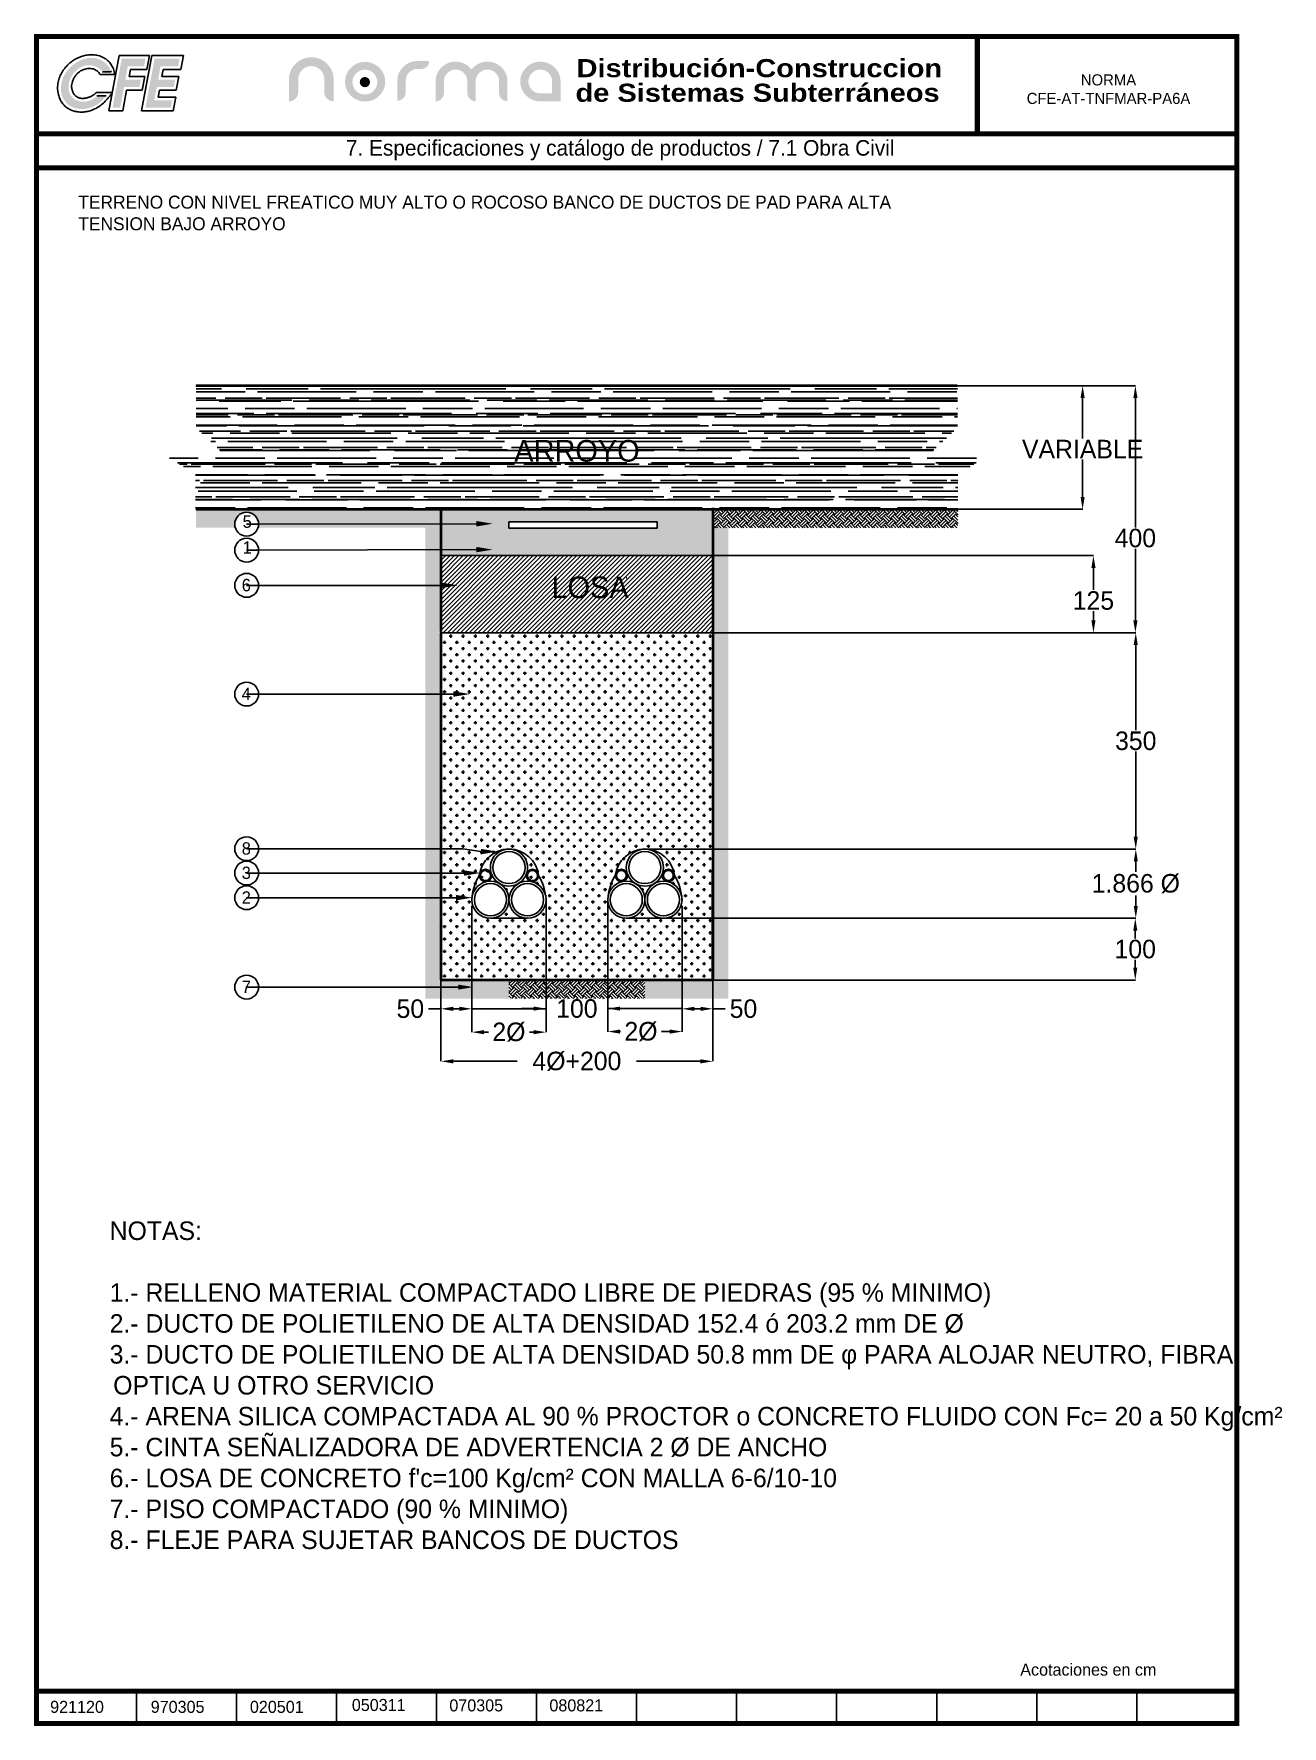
# Model space of a CAD drawing. Header units: inches. Extents: x -552 to 1468, y 96 to 2834.
import ezdxf

# ---------------------------------------------------------------- set-up
doc = ezdxf.new("R2010")
doc.units = ezdxf.units.IN
doc.header["$MEASUREMENT"] = 0
doc.layers.get('0').update_dxf_attribs({"color": 3})
doc.layers.get('Defpoints').update_dxf_attribs({"color": 50})
for name, color, linetype in [('Arena', 33, 'Continuous'), ('Asfalto', 251, 'Continuous'), ('Cepa', 6, 'Continuous'), ('Cinta', 52, 'Continuous'), ('Dimensiones', 7, 'Continuous'), ('Ductos', 30, 'Continuous'), ('Flejes', 4, 'Continuous'), ('LAYER_1', 160, 'Continuous'), ('Loza', 3, 'Continuous'), ('Marco', 7, 'Continuous'), ('Textos', 7, 'Continuous'), ('Tierra', 34, 'Continuous')]:
    doc.layers.add(name, color=color, linetype=linetype)
doc.styles.get("Standard").update_dxf_attribs({"font": ''})
doc.styles.get('Standard').set_extended_font_data('Zurich Ex BT')
doc.dimstyles.get("Standard").update_dxf_attribs({"dimtxt": 30, "dimasz": 20, "dimexe": 0.18, "dimexo": 0.0625, "dimgap": 2, "dimtad": 0, "dimtih": 1, "dimtoh": 1, "dimdec": 0, "dimzin": 0, "dimdsep": 46, "dimtxsty": 'Standard', "dimcen": 0.09, "dimadec": 0, "dimazin": 0, "dimtfac": 1, "dimtdec": 0, "dimtofl": 0, "dimtmove": 0, "dimatfit": 3, "dimfxl": 0, "dimtolj": 1, "dimtzin": 0, "dimarcsym": 0})

msp = doc.modelspace()

# ---------------------------------------------------------------- texts
at = {"char_height": 35}
for s, insert, width, attachment_point in [('{\\fZurich BlkEx BT|b0|i0|c0|p34;ARROYO}', (225.8, 2177), 26.247, 1), ('LOSA', (348.4, 1956.1), 97.921, 2)]:
    msp.add_mtext(s, dxfattribs=dict(at, insert=insert, width=width, attachment_point=attachment_point))
at = {"layer": 'Cinta', "color": 0, "insert": (-429, 912.5), "char_height": 30, "width": 1838.509, "attachment_point": 1}
msp.add_mtext("NOTAS:\\P\\P1.- RELLENO MATERIAL COMPACTADO LIBRE DE PIEDRAS (95 % MINIMO)\\P2.- DUCTO DE POLIETILENO DE ALTA DENSIDAD 152.4 ó 203.2 mm DE Ø\\P\\pi-5.742,l5.742;3.- DUCTO DE POLIETILENO DE ALTA DENSIDAD 50.8 mm DE {\\fSymbol|b0|i0|c2|p18;f }PARA ALOJAR NEUTRO, FIBRA OPTICA U OTRO SERVICIO{\\fSymbol|b0|i0|c2|p18;\\P\\pi0,l0;}4.- ARENA SILICA COMPACTADA AL 90 % PROCTOR o CONCRETO FLUIDO CON Fc= 20 a 50 Kg/cm{\\fZurich BlkEx BT|b0|i0|c0|p32;²}\\P5.- CINTA SEÑALIZADORA DE ADVERTENCIA 2 Ø DE ANCHO\\P6.- LOSA DE CONCRETO f'c=100 Kg/cm{\\fZurich BlkEx BT|b0|i0|c0|p32;² }CON MALLA 6-6/10-10\\P7.- PISO COMPACTADO (90 % MINIMO)\\P8.- FLEJE PARA SUJETAR BANCOS DE DUCTOS", dxfattribs=at)
at = {"layer": 'Marco'}
msp.add_text('080821', height=19.5, dxfattribs=at).set_placement((282.6, 119.7))
at = {"layer": 'Marco', "linetype": 'Continuous', "lineweight": 0, "ltscale": 0.3, "attachment_point": 5}
for s, insert, char_height, width in [('{\\fZurich BlkEx BT|b0|i0|c0|p34;NORMA\\PCFE-AT-TNFMAR-PA6A}', (1187.4, 2744.6), 18, 389.571), ('{\\fZurich BlkEx BT|b0|i0|c0|p34;7. Especificaciones y catálogo de productos / 7.1 Obra Civil }', (397.2, 2645.9), 25.2, 1463.2)]:
    msp.add_mtext(s, dxfattribs=dict(at, insert=insert, char_height=char_height, width=width))
at = {"layer": 'Textos', "linetype": 'Continuous', "lineweight": 0, "ltscale": 0.3, "insert": (-479.7, 2544.2), "char_height": 21, "width": 1394.601, "attachment_point": 4}
msp.add_mtext('TERRENO CON NIVEL FREATICO MUY ALTO O ROCOSO BANCO DE DUCTOS DE PAD PARA ALTA TENSION BAJO ARROYO', dxfattribs=at)
at = {"layer": 'Textos', "attachment_point": 5}
for s, insert, char_height in [('{\\fZurich BlkEx BT|b0|i0|c0|p34;5}', (-206.4, 2044.8), 20.012), ('{\\fZurich BlkEx BT|b0|i0|c0|p34;1}', (-206.4, 2003), 20.012), ('6', (-207.9, 1942.1), 20), ('4', (-207.9, 1766.2), 20), ('8', (-207.9, 1515.9), 20), ('3', (-207.9, 1476.5), 20), ('2', (-207.9, 1436.7), 20), ('7', (-207.9, 1292), 20)]:
    msp.add_mtext(s, dxfattribs=dict(at, insert=insert, char_height=char_height))
at = {"layer": 'Textos', "attachment_point": 1}
for s, insert, char_height, width in [('\\pi-3,l3;', (-14.9, 224.4), 15.26, 604.163), ('{\\fZurich BlkEx BT|b0|i0|c0|p34;Acotaciones en cm}', (1044.6, 197), 19.5, 322.666)]:
    msp.add_mtext(s, dxfattribs=dict(at, insert=insert, char_height=char_height, width=width))

# ---------------------------------------------------------------- blocks, each defined once
blk = doc.blocks.new('*D4')
at = {"layer": 'Defpoints', "color": 0}
for p in [(502.4, 1403.1), (327.1, 1303.1), (1230.7, 1303.1)]:
    blk.add_point(p, dxfattribs=at)
at = {"layer": 'Dimensiones', "color": 0, "lineweight": -2}
for p, q in [((502.5, 1403.1), (1230.9, 1403.1)), ((1230.7, 1383.1), (1230.7, 1370.4)), ((1230.7, 1323.1), (1230.7, 1335.9)), ((327.2, 1303.1), (1230.9, 1303.1))]:
    blk.add_line(p, q, dxfattribs=at)
at = {"layer": 'Dimensiones', "color": 0}
for points in [[(1227.4, 1383.1), (1234, 1383.1), (1230.7, 1403.1)], [(1227.4, 1323.1), (1234, 1323.1), (1230.7, 1303.1)]]:
    blk.add_solid(points, dxfattribs=at)
at = {"layer": 'Dimensiones', "color": 0, "insert": (1230.7, 1353.1), "char_height": 30, "attachment_point": 5}
blk.add_mtext('\\A1;100', dxfattribs=at)
blk = doc.blocks.new('*D5')
at = {"layer": 'Defpoints', "color": 0}
for p in [(107.1, 1423.3), (157, 1423.3), (157, 1256.6)]:
    blk.add_point(p, dxfattribs=at)
at = {"layer": 'Dimensiones', "color": 0, "lineweight": -2}
for p, q in [((107.1, 1423.2), (107.1, 1256.4)), ((157, 1423.2), (157, 1256.4)), ((107.1, 1256.6), (87.1, 1256.6)), ((137, 1256.6), (127.1, 1256.6))]:
    blk.add_line(p, q, dxfattribs=at)
at = {"layer": 'Dimensiones', "color": 0}
for points in [[(127.1, 1259.9), (127.1, 1253.2), (107.1, 1256.6)], [(137, 1259.9), (137, 1253.2), (157, 1256.6)]]:
    blk.add_solid(points, dxfattribs=at)
at = {"layer": 'Dimensiones', "color": 0, "insert": (57.6, 1256.6), "char_height": 30, "attachment_point": 5}
blk.add_mtext('\\A1;50', dxfattribs=at)
blk = doc.blocks.new('*D8')
at = {"layer": 'Defpoints', "color": 0}
for p in [(547.3, 1865.1), (889.7, 1515.1), (1231.5, 1515.1)]:
    blk.add_point(p, dxfattribs=at)
at = {"layer": 'Dimensiones', "color": 0, "lineweight": -2}
for p, q in [((547.3, 1865.1), (1231.6, 1865.1)), ((1231.5, 1845.1), (1231.5, 1707.3)), ((1231.5, 1535.1), (1231.5, 1672.8)), ((889.7, 1515.1), (1231.6, 1515.1))]:
    blk.add_line(p, q, dxfattribs=at)
at = {"layer": 'Dimensiones', "color": 0}
for points in [[(1228.1, 1845.1), (1234.8, 1845.1), (1231.5, 1865.1)], [(1228.1, 1535.1), (1234.8, 1535.1), (1231.5, 1515.1)]]:
    blk.add_solid(points, dxfattribs=at)
at = {"layer": 'Dimensiones', "color": 0, "insert": (1231.5, 1690.1), "char_height": 30, "attachment_point": 5}
blk.add_mtext('\\A1;350', dxfattribs=at)
blk = doc.blocks.new('*D6')
at = {"layer": 'Defpoints', "color": 0}
for p in [(497.3, 1423.3), (547.2, 1423.3), (497.3, 1256.6)]:
    blk.add_point(p, dxfattribs=at)
at = {"layer": 'Dimensiones', "color": 0, "lineweight": -2}
for p, q in [((497.3, 1423.2), (497.3, 1256.4)), ((547.2, 1423.2), (547.2, 1256.4)), ((517.3, 1256.6), (527.2, 1256.6)), ((547.2, 1256.6), (567.2, 1256.6))]:
    blk.add_line(p, q, dxfattribs=at)
at = {"layer": 'Dimensiones', "color": 0}
for points in [[(517.3, 1259.9), (517.3, 1253.2), (497.3, 1256.6)], [(527.2, 1259.9), (527.2, 1253.2), (547.2, 1256.6)]]:
    blk.add_solid(points, dxfattribs=at)
at = {"layer": 'Dimensiones', "color": 0, "insert": (596.7, 1256.6), "char_height": 30, "attachment_point": 5}
blk.add_mtext('\\A1;50', dxfattribs=at)
blk = doc.blocks.new('*D7')
at = {"layer": 'Defpoints', "color": 0}
for p in [(277.2, 1433.1), (377.1, 1433.1), (377.1, 1256.9)]:
    blk.add_point(p, dxfattribs=at)
at = {"layer": 'Dimensiones', "color": 0, "lineweight": -2}
for p, q in [((277.2, 1433.1), (277.2, 1256.7)), ((377.1, 1433.1), (377.1, 1256.7)), ((257.2, 1256.9), (237.2, 1256.9)), ((397.1, 1256.9), (417.1, 1256.9))]:
    blk.add_line(p, q, dxfattribs=at)
at = {"layer": 'Dimensiones', "color": 0}
for points in [[(257.2, 1260.2), (257.2, 1253.6), (277.2, 1256.9)], [(397.1, 1260.2), (397.1, 1253.6), (377.1, 1256.9)]]:
    blk.add_solid(points, dxfattribs=at)
at = {"layer": 'Dimensiones', "color": 0, "insert": (327.1, 1256.9), "char_height": 30, "attachment_point": 5}
blk.add_mtext('\\A1;100', dxfattribs=at)
blk = doc.blocks.new('*D9')
at = {"layer": 'Defpoints', "color": 0}
for p in [(943.5, 2264.9), (1145.5, 2264.9), (943.7, 2064.9)]:
    blk.add_point(p, dxfattribs=at)
at = {"layer": 'Dimensiones', "color": 0, "lineweight": -2}
for p, q in [((943.6, 2264.9), (1145.7, 2264.9)), ((1145.5, 2244.9), (1145.5, 2179.3)), ((1145.5, 2084.9), (1145.5, 2145.3)), ((943.8, 2064.9), (1145.7, 2064.9))]:
    blk.add_line(p, q, dxfattribs=at)
at = {"layer": 'Dimensiones', "color": 0}
for points in [[(1142.2, 2244.9), (1148.8, 2244.9), (1145.5, 2264.9)], [(1142.2, 2084.9), (1148.8, 2084.9), (1145.5, 2064.9)]]:
    blk.add_solid(points, dxfattribs=at)
at = {"layer": 'Dimensiones', "color": 0, "insert": (1145.5, 2162.3), "char_height": 30, "attachment_point": 5}
blk.add_mtext('\\A1;VARIABLE', dxfattribs=at)
blk = doc.blocks.new('*D10')
at = {"layer": 'Defpoints', "color": 0}
for p in [(943, 2264.9), (547.3, 1865.1), (1230.9, 1865.1)]:
    blk.add_point(p, dxfattribs=at)
at = {"layer": 'Dimensiones', "color": 0, "lineweight": -2}
for p, q in [((943, 2264.9), (1231.1, 2264.9)), ((1230.9, 2244.9), (1230.9, 2035.5)), ((1230.9, 1885.1), (1230.9, 2000.9)), ((547.3, 1865.1), (1231.1, 1865.1))]:
    blk.add_line(p, q, dxfattribs=at)
at = {"layer": 'Dimensiones', "color": 0}
for points in [[(1227.6, 2244.9), (1234.3, 2244.9), (1230.9, 2264.9)], [(1227.6, 1885.1), (1234.3, 1885.1), (1230.9, 1865.1)]]:
    blk.add_solid(points, dxfattribs=at)
at = {"layer": 'Dimensiones', "color": 0, "insert": (1230.9, 2018.2), "char_height": 30, "attachment_point": 5}
blk.add_mtext('\\A1;400', dxfattribs=at)
blk = doc.blocks.new('*D11')
at = {"layer": 'Defpoints', "color": 0}
for p in [(547.3, 1989.9), (547.3, 1865.1), (1163, 1865.1)]:
    blk.add_point(p, dxfattribs=at)
at = {"layer": 'Dimensiones', "color": 0, "lineweight": -2}
for p, q in [((547.3, 1989.9), (1163.2, 1989.9)), ((1163, 1969.9), (1163, 1934.4)), ((1163, 1885.1), (1163, 1899.9)), ((547.4, 1865.1), (1163.2, 1865.1))]:
    blk.add_line(p, q, dxfattribs=at)
at = {"layer": 'Dimensiones', "color": 0}
for points in [[(1159.7, 1969.9), (1166.4, 1969.9), (1163, 1989.9)], [(1159.7, 1885.1), (1166.4, 1885.1), (1163, 1865.1)]]:
    blk.add_solid(points, dxfattribs=at)
at = {"layer": 'Dimensiones', "color": 0, "insert": (1163, 1917.1), "char_height": 30, "attachment_point": 5}
blk.add_mtext('\\A1;125', dxfattribs=at)
blk = doc.blocks.new('*D12')
at = {"layer": 'Defpoints', "color": 0}
for p in [(437.1, 1515.1), (437.2, 1403.1), (1231.6, 1403.1)]:
    blk.add_point(p, dxfattribs=at)
at = {"layer": 'Dimensiones', "color": 0, "lineweight": -2}
for p, q in [((437.2, 1515.1), (1231.8, 1515.1)), ((1231.6, 1495.1), (1231.6, 1478.1)), ((1231.6, 1423.1), (1231.6, 1440.1)), ((437.3, 1403.1), (1231.8, 1403.1))]:
    blk.add_line(p, q, dxfattribs=at)
at = {"layer": 'Dimensiones', "color": 0}
for points in [[(1228.3, 1495.1), (1234.9, 1495.1), (1231.6, 1515.1)], [(1228.3, 1423.1), (1234.9, 1423.1), (1231.6, 1403.1)]]:
    blk.add_solid(points, dxfattribs=at)
at = {"layer": 'Dimensiones', "color": 0, "insert": (1231.6, 1459.1), "char_height": 30, "attachment_point": 5}
blk.add_mtext('\\A1;1.866 Ø', dxfattribs=at)
blk = doc.blocks.new('*D13')
at = {"layer": 'Defpoints', "color": 0}
for p in [(157, 1256.6), (277.2, 1256.9), (277.2, 1218.8)]:
    blk.add_point(p, dxfattribs=at)
at = {"layer": 'Dimensiones', "color": 0, "lineweight": -2}
for p, q in [((157, 1256.5), (157, 1218.6)), ((277.2, 1256.8), (277.2, 1218.6)), ((177, 1218.8), (183.9, 1218.8)), ((257.2, 1218.8), (250.4, 1218.8))]:
    blk.add_line(p, q, dxfattribs=at)
at = {"layer": 'Dimensiones', "color": 0}
for points in [[(177, 1222.1), (177, 1215.4), (157, 1218.8)], [(257.2, 1222.1), (257.2, 1215.4), (277.2, 1218.8)]]:
    blk.add_solid(points, dxfattribs=at)
at = {"layer": 'Dimensiones', "color": 0, "insert": (217.1, 1218.8), "char_height": 30, "attachment_point": 5}
blk.add_mtext('\\A1;2Ø', dxfattribs=at)
blk = doc.blocks.new('*D14')
at = {"layer": 'Defpoints', "color": 0}
for p in [(377.1, 1257.1), (497.3, 1256.6), (497.3, 1219.7)]:
    blk.add_point(p, dxfattribs=at)
at = {"layer": 'Dimensiones', "color": 0, "lineweight": -2}
for p, q in [((377.1, 1257), (377.1, 1219.5)), ((497.3, 1256.5), (497.3, 1219.5)), ((397.1, 1219.7), (397.5, 1219.7)), ((477.3, 1219.7), (464, 1219.7))]:
    blk.add_line(p, q, dxfattribs=at)
at = {"layer": 'Dimensiones', "color": 0}
for points in [[(397.1, 1223.1), (397.1, 1216.4), (377.1, 1219.7)], [(477.3, 1223.1), (477.3, 1216.4), (497.3, 1219.7)]]:
    blk.add_solid(points, dxfattribs=at)
at = {"layer": 'Dimensiones', "color": 0, "insert": (430.8, 1219.7), "char_height": 30, "attachment_point": 5}
blk.add_mtext('\\A1;2Ø', dxfattribs=at)
blk = doc.blocks.new('*D15')
at = {"layer": 'Defpoints', "color": 0}
for p in [(107.1, 1171.6), (107.1, 1171.6), (547.1, 1171.6)]:
    blk.add_point(p, dxfattribs=at)
at = {"layer": 'Dimensiones', "color": 0, "lineweight": -2}
for p, q in [((107.1, 1171.6), (107.1, 1171.8)), ((127.1, 1171.6), (230.5, 1171.6)), ((527.1, 1171.6), (423.7, 1171.6)), ((547.1, 1171.6), (547.1, 1171.8))]:
    blk.add_line(p, q, dxfattribs=at)
at = {"layer": 'Dimensiones', "color": 0}
for points in [[(127.1, 1174.9), (127.1, 1168.2), (107.1, 1171.6)], [(527.1, 1174.9), (527.1, 1168.2), (547.1, 1171.6)]]:
    blk.add_solid(points, dxfattribs=at)
at = {"layer": 'Dimensiones', "color": 0, "insert": (327.1, 1171.6), "char_height": 30, "attachment_point": 5}
blk.add_mtext('\\A1;4Ø+200', dxfattribs=at)
blk = doc.blocks.new('FECHA')
for s, p in [('921120', (14.8, 11.5)), ('970305', (123.3, 11.5)), ('020501', (230.3, 11.5))]:
    blk.add_text(s, height=13).set_placement(p)
blk = doc.blocks.new('MARCO')
at = {"layer": 'Marco'}
for p, q in [((107.9, 0), (107.9, 35)), ((215.8, 0), (215.8, 35)), ((323.8, 0), (323.8, 35)), ((431.7, 0), (431.7, 35)), ((539.6, 0), (539.6, 35)), ((647.5, 0), (647.5, 35)), ((755.4, 0), (755.4, 35)), ((863.3, 0), (863.3, 35)), ((971.3, 0), (971.3, 35)), ((1079.2, 0), (1079.2, 35)), ((1187.1, 0), (1187.1, 35))]:
    blk.add_line(p, q, dxfattribs=at)
at = {"layer": 'Marco', "const_width": 5.6}
blk.add_lwpolyline([(0, 0), (0, 1820), (1295, 1820), (1295, 0)], close=True, dxfattribs=at)
for points in [[(1015, 1715), (1015, 1820)], [(0, 1715), (1295, 1715)], [(0, 1678.3), (1295, 1678.3)], [(1295, 35), (0, 35)]]:
    blk.add_lwpolyline(points, dxfattribs=at)
blk = doc.blocks.new('logo_norma')
at = {"linetype": 'Continuous', "lineweight": 0}
blk.add_hatch(color=2, dxfattribs=at).paths.add_polyline_path([(33.63, 163, 1), (38.81, 163, 1)])
at = {"layer": 'LAYER_1', "lineweight": 0}
h = blk.add_hatch(color=7, dxfattribs=at)
h.dxf.hatch_style = 2
edge = h.paths.add_edge_path()
edge.add_spline(control_points=[(15.71, 164.38), (15.71, 166.19), (15.07, 167.77), (13.79, 169.1), (12.51, 170.44), (10.96, 171.11), (9.14, 171.11), (7.3, 171.11), (5.74, 170.44), (4.46, 169.12), (3.17, 167.79), (2.53, 166.21), (2.53, 164.38), (2.53, 164.38), (2.53, 157.96), (2.53, 157.96), (2.53, 156.68), (2.07, 155.58), (1.15, 154.66), (0.23, 153.74), (-0.87, 153.28), (-2.15, 153.28), (-2.15, 153.28), (-2.15, 164.39), (-2.15, 164.39), (-2.15, 167.46), (-1.04, 170.09), (1.17, 172.27), (3.38, 174.45), (6.03, 175.54), (9.14, 175.54), (12.22, 175.54), (14.87, 174.45), (17.08, 172.27), (19.29, 170.09), (20.4, 167.46), (20.4, 164.39), (20.4, 164.39), (20.4, 153.28), (20.4, 153.28), (19.11, 153.28), (18.01, 153.74), (17.09, 154.66), (16.17, 155.58), (15.71, 156.68), (15.71, 157.96), (15.71, 157.96), (15.71, 164.38), (15.71, 164.38)], knot_values=[0, 0, 0, 0, 1, 1, 1, 2, 2, 2, 3, 3, 3, 4, 4, 4, 5, 5, 5, 6, 6, 6, 7, 7, 7, 8, 8, 8, 9, 9, 9, 10, 10, 10, 11, 11, 11, 12, 12, 12, 13, 13, 13, 14, 14, 14, 15, 15, 15, 16, 16, 16, 16], degree=3, periodic=0)
h = blk.add_hatch(color=1, dxfattribs=at)
h.dxf.hatch_style = 2
edge = h.paths.add_edge_path()
edge.add_arc((36.22, 163), 6.29, 0, 360)
h.paths.add_polyline_path([(36.33, 173.22), (36.59, 173.21), (36.85, 173.2), (37.1, 173.19), (37.36, 173.17), (37.61, 173.14), (37.85, 173.11), (38.1, 173.07), (38.34, 173.03), (38.58, 172.98), (38.82, 172.93), (39.06, 172.87), (39.29, 172.8), (39.52, 172.73), (39.75, 172.65), (39.98, 172.57), (40.2, 172.48), (40.43, 172.39), (40.65, 172.28), (40.86, 172.18), (41.08, 172.07), (41.29, 171.95), (41.5, 171.83), (41.71, 171.7), (41.92, 171.56), (42.12, 171.42), (42.33, 171.27), (42.53, 171.12), (42.72, 170.96), (42.92, 170.8), (43.11, 170.63), (43.3, 170.46), (43.49, 170.27), (43.68, 170.09), (43.85, 169.9), (44.03, 169.71), (44.19, 169.52), (44.35, 169.33), (44.51, 169.13), (44.66, 168.93), (44.8, 168.73), (44.94, 168.52), (45.07, 168.32), (45.2, 168.11), (45.32, 167.9), (45.43, 167.68), (45.54, 167.47), (45.64, 167.25), (45.74, 167.03), (45.83, 166.81), (45.91, 166.58), (45.99, 166.35), (46.07, 166.12), (46.13, 165.89), (46.19, 165.66), (46.25, 165.42), (46.3, 165.18), (46.34, 164.94), (46.38, 164.69), (46.41, 164.45), (46.44, 164.2), (46.46, 163.95), (46.48, 163.69), (46.48, 163.44), (46.49, 163.18), (46.48, 162.92), (46.48, 162.66), (46.46, 162.41), (46.44, 162.16), (46.41, 161.91), (46.38, 161.66), (46.34, 161.42), (46.3, 161.18), (46.25, 160.94), (46.19, 160.7), (46.13, 160.47), (46.07, 160.24), (45.99, 160.01), (45.91, 159.78), (45.83, 159.56), (45.74, 159.33), (45.64, 159.11), (45.54, 158.9), (45.43, 158.68), (45.32, 158.47), (45.2, 158.26), (45.07, 158.05), (44.94, 157.85), (44.8, 157.64), (44.66, 157.44), (44.51, 157.25), (44.35, 157.05), (44.19, 156.86), (44.03, 156.67), (43.85, 156.48), (43.68, 156.29), (43.49, 156.11), (43.3, 155.93), (43.11, 155.76), (42.92, 155.59), (42.72, 155.43), (42.53, 155.27), (42.33, 155.12), (42.12, 154.97), (41.92, 154.83), (41.71, 154.7), (41.5, 154.57), (41.29, 154.45), (41.08, 154.33), (40.86, 154.22), (40.65, 154.11), (40.43, 154.02), (40.2, 153.92), (39.98, 153.83), (39.75, 153.75), (39.52, 153.67), (39.29, 153.6), (39.06, 153.54), (38.82, 153.48), (38.58, 153.42), (38.34, 153.37), (38.1, 153.33), (37.85, 153.29), (37.61, 153.26), (37.36, 153.24), (37.1, 153.22), (36.85, 153.2), (36.59, 153.2), (36.33, 153.19), (36.07, 153.2), (35.82, 153.2), (35.56, 153.22), (35.31, 153.24), (35.06, 153.26), (34.81, 153.29), (34.57, 153.33), (34.33, 153.37), (34.09, 153.42), (33.85, 153.48), (33.61, 153.54), (33.38, 153.6), (33.15, 153.67), (32.92, 153.75), (32.69, 153.83), (32.47, 153.92), (32.24, 154.02), (32.02, 154.11), (31.81, 154.22), (31.59, 154.33), (31.38, 154.45), (31.17, 154.57), (30.96, 154.7), (30.75, 154.83), (30.55, 154.97), (30.35, 155.12), (30.15, 155.27), (29.95, 155.43), (29.76, 155.59), (29.57, 155.76), (29.38, 155.93), (29.19, 156.11), (29, 156.29), (28.83, 156.48), (28.65, 156.67), (28.49, 156.86), (28.33, 157.05), (28.17, 157.25), (28.02, 157.44), (27.88, 157.64), (27.75, 157.85), (27.61, 158.05), (27.49, 158.26), (27.37, 158.47), (27.26, 158.68), (27.15, 158.9), (27.05, 159.11), (26.95, 159.33), (26.86, 159.56), (26.77, 159.78), (26.7, 160.01), (26.62, 160.24), (26.56, 160.47), (26.49, 160.7), (26.44, 160.94), (26.39, 161.18), (26.35, 161.42), (26.31, 161.66), (26.28, 161.91), (26.25, 162.16), (26.23, 162.41), (26.21, 162.66), (26.21, 162.92), (26.2, 163.18), (26.21, 163.44), (26.21, 163.69), (26.23, 163.95), (26.25, 164.2), (26.28, 164.45), (26.31, 164.69), (26.35, 164.94), (26.39, 165.18), (26.44, 165.42), (26.49, 165.66), (26.56, 165.89), (26.62, 166.12), (26.7, 166.35), (26.77, 166.58), (26.86, 166.81), (26.95, 167.03), (27.05, 167.25), (27.15, 167.47), (27.26, 167.68), (27.37, 167.9), (27.49, 168.11), (27.61, 168.32), (27.75, 168.52), (27.88, 168.73), (28.02, 168.93), (28.17, 169.13), (28.33, 169.33), (28.49, 169.52), (28.65, 169.71), (28.83, 169.9), (29, 170.09), (29.19, 170.27), (29.38, 170.46), (29.57, 170.63), (29.76, 170.8), (29.95, 170.96), (30.15, 171.12), (30.35, 171.27), (30.55, 171.42), (30.75, 171.56), (30.96, 171.7), (31.17, 171.83), (31.38, 171.95), (31.59, 172.07), (31.81, 172.18), (32.02, 172.28), (32.24, 172.39), (32.47, 172.48), (32.69, 172.57), (32.92, 172.65), (33.15, 172.73), (33.38, 172.8), (33.61, 172.87), (33.85, 172.93), (34.09, 172.98), (34.33, 173.03), (34.57, 173.07), (34.81, 173.11), (35.06, 173.14), (35.31, 173.17), (35.56, 173.19), (35.82, 173.2), (36.07, 173.21)])
h = blk.add_hatch(color=7, dxfattribs=at)
h.dxf.hatch_style = 2
edge = h.paths.add_edge_path()
edge.add_spline(control_points=[(56.86, 157.83), (56.86, 156.68), (56.45, 155.69), (55.62, 154.86), (54.79, 154.04), (53.8, 153.62), (52.65, 153.62), (52.65, 153.62), (52.65, 163.66), (52.65, 163.66), (52.65, 166.43), (53.65, 168.79), (55.65, 170.74), (57.65, 172.68), (60.03, 173.65), (62.81, 173.65), (62.81, 173.65), (68.73, 173.65), (68.73, 173.65), (68.73, 172.55), (68.34, 171.61), (67.56, 170.83), (66.78, 170.06), (65.84, 169.67), (64.74, 169.67), (64.74, 169.67), (62.81, 169.67), (62.81, 169.67), (61.15, 169.67), (59.75, 169.08), (58.59, 167.91), (57.44, 166.73), (56.86, 165.32), (56.86, 163.66), (56.86, 163.66), (56.86, 157.83), (56.86, 157.83)], knot_values=[0, 0, 0, 0, 1, 1, 1, 2, 2, 2, 3, 3, 3, 4, 4, 4, 5, 5, 5, 6, 6, 6, 7, 7, 7, 8, 8, 8, 9, 9, 9, 10, 10, 10, 11, 11, 11, 12, 12, 12, 12], degree=3, periodic=0)
h = blk.add_hatch(color=7, dxfattribs=at)
h.dxf.hatch_style = 2
edge = h.paths.add_edge_path()
edge.add_spline(control_points=[(92.25, 163.31), (92.25, 163.31), (92.25, 153.32), (92.25, 153.32), (91.1, 153.32), (90.11, 153.74), (89.28, 154.56), (88.45, 155.39), (88.04, 156.38), (88.04, 157.53), (88.04, 157.53), (88.04, 163.31), (88.04, 163.31), (88.04, 164.96), (87.47, 166.38), (86.32, 167.57), (85.18, 168.76), (83.78, 169.36), (82.12, 169.36), (80.47, 169.36), (79.07, 168.76), (77.91, 167.57), (76.76, 166.38), (76.18, 164.96), (76.18, 163.31), (76.18, 163.31), (76.18, 157.53), (76.18, 157.53), (76.18, 156.36), (75.77, 155.37), (74.95, 154.55), (74.13, 153.74), (73.14, 153.32), (71.97, 153.32), (71.97, 153.32), (71.97, 163.31), (71.97, 163.31), (71.97, 166.08), (72.97, 168.45), (74.96, 170.41), (76.96, 172.37), (79.35, 173.35), (82.12, 173.35), (83.69, 173.35), (85.18, 173), (86.59, 172.31), (87.99, 171.62), (89.18, 170.66), (90.17, 169.42), (91.12, 170.64), (92.31, 171.6), (93.73, 172.3), (95.15, 173), (96.64, 173.35), (98.19, 173.35), (100.97, 173.35), (103.35, 172.37), (105.34, 170.41), (107.33, 168.45), (108.32, 166.08), (108.32, 163.31), (108.32, 163.31), (108.32, 153.32), (108.32, 153.32), (107.17, 153.32), (106.18, 153.74), (105.35, 154.56), (104.52, 155.39), (104.11, 156.38), (104.11, 157.53), (104.11, 157.53), (104.11, 163.31), (104.11, 163.31), (104.11, 164.96), (103.54, 166.38), (102.39, 167.57), (101.25, 168.76), (99.85, 169.36), (98.19, 169.36), (96.54, 169.36), (95.14, 168.76), (93.98, 167.57), (92.83, 166.38), (92.25, 164.96), (92.25, 163.31)], knot_values=[0, 0, 0, 0, 1, 1, 1, 2, 2, 2, 3, 3, 3, 4, 4, 4, 5, 5, 5, 6, 6, 6, 7, 7, 7, 8, 8, 8, 9, 9, 9, 10, 10, 10, 11, 11, 11, 12, 12, 12, 13, 13, 13, 14, 14, 14, 15, 15, 15, 16, 16, 16, 17, 17, 17, 18, 18, 18, 19, 19, 19, 20, 20, 20, 21, 21, 21, 22, 22, 22, 23, 23, 23, 24, 24, 24, 25, 25, 25, 26, 26, 26, 27, 27, 27, 28, 28, 28, 28], degree=3, periodic=0)
h = blk.add_hatch(color=7, dxfattribs=at)
h.dxf.hatch_style = 2
h.paths.add_polyline_path([(135.17, 163.27), (135.17, 153.28), (124.97, 153.28), (124.71, 153.29), (124.46, 153.3), (124.2, 153.31), (123.95, 153.33), (123.7, 153.36), (123.45, 153.39), (123.21, 153.42), (122.96, 153.47), (122.72, 153.52), (122.48, 153.57), (122.25, 153.63), (122.01, 153.69), (121.78, 153.77), (121.55, 153.84), (121.32, 153.93), (121.1, 154.01), (120.87, 154.11), (120.65, 154.21), (120.44, 154.31), (120.22, 154.42), (120.01, 154.54), (119.8, 154.66), (119.59, 154.79), (119.38, 154.93), (119.17, 155.07), (118.97, 155.21), (118.77, 155.36), (118.57, 155.52), (118.38, 155.68), (118.19, 155.85), (118, 156.02), (117.81, 156.2), (117.62, 156.39), (117.44, 156.57), (117.27, 156.76), (117.1, 156.95), (116.94, 157.14), (116.79, 157.34), (116.64, 157.54), (116.49, 157.74), (116.36, 157.94), (116.23, 158.15), (116.1, 158.35), (115.98, 158.56), (115.86, 158.78), (115.76, 158.99), (115.65, 159.21), (115.56, 159.43), (115.47, 159.65), (115.38, 159.87), (115.3, 160.1), (115.23, 160.33), (115.16, 160.56), (115.1, 160.8), (115.04, 161.03), (114.99, 161.27), (114.95, 161.51), (114.91, 161.76), (114.88, 162), (114.85, 162.25), (114.83, 162.5), (114.82, 162.76), (114.81, 163.01), (114.81, 163.27), (114.81, 163.53), (114.82, 163.79), (114.83, 164.04), (114.85, 164.29), (114.88, 164.54), (114.91, 164.79), (114.95, 165.03), (114.99, 165.27), (115.04, 165.51), (115.1, 165.75), (115.16, 165.98), (115.23, 166.22), (115.3, 166.45), (115.38, 166.67), (115.47, 166.9), (115.56, 167.12), (115.65, 167.34), (115.76, 167.56), (115.86, 167.78), (115.98, 167.99), (116.1, 168.2), (116.23, 168.41), (116.36, 168.62), (116.49, 168.82), (116.64, 169.02), (116.79, 169.22), (116.94, 169.42), (117.1, 169.61), (117.27, 169.8), (117.44, 169.99), (117.62, 170.18), (117.81, 170.37), (118, 170.55), (118.19, 170.72), (118.38, 170.89), (118.57, 171.06), (118.77, 171.21), (118.97, 171.37), (119.17, 171.51), (119.38, 171.65), (119.59, 171.79), (119.8, 171.92), (120.01, 172.04), (120.22, 172.16), (120.44, 172.27), (120.65, 172.38), (120.87, 172.48), (121.1, 172.57), (121.32, 172.66), (121.55, 172.75), (121.78, 172.82), (122.01, 172.89), (122.25, 172.96), (122.48, 173.02), (122.72, 173.08), (122.96, 173.12), (123.21, 173.17), (123.45, 173.2), (123.7, 173.24), (123.95, 173.26), (124.2, 173.28), (124.46, 173.3), (124.71, 173.31), (124.97, 173.31), (125.23, 173.31), (125.49, 173.3), (125.74, 173.28), (126, 173.26), (126.25, 173.24), (126.49, 173.2), (126.74, 173.17), (126.98, 173.12), (127.23, 173.08), (127.46, 173.02), (127.7, 172.96), (127.94, 172.89), (128.17, 172.82), (128.4, 172.75), (128.63, 172.66), (128.85, 172.57), (129.07, 172.48), (129.3, 172.38), (129.51, 172.27), (129.73, 172.16), (129.94, 172.04), (130.16, 171.92), (130.37, 171.79), (130.57, 171.65), (130.78, 171.51), (130.98, 171.37), (131.18, 171.21), (131.38, 171.06), (131.58, 170.89), (131.77, 170.72), (131.96, 170.55), (132.15, 170.37), (132.34, 170.18), (132.52, 169.99), (132.69, 169.8), (132.86, 169.61), (133.02, 169.42), (133.18, 169.22), (133.33, 169.02), (133.47, 168.82), (133.61, 168.62), (133.74, 168.41), (133.87, 168.2), (133.99, 167.99), (134.1, 167.78), (134.21, 167.56), (134.32, 167.34), (134.41, 167.12), (134.5, 166.9), (134.59, 166.67), (134.67, 166.45), (134.74, 166.22), (134.81, 165.98), (134.87, 165.75), (134.93, 165.51), (134.98, 165.27), (135.02, 165.03), (135.06, 164.79), (135.09, 164.54), (135.12, 164.29), (135.14, 164.04), (135.15, 163.79), (135.16, 163.53)])
edge = h.paths.add_edge_path()
edge.add_line((130.75, 157.38), (124.84, 157.38))
edge.add_arc((124.84, 163.29), 5.91, 0, 270, ccw=False)
edge.add_line((130.75, 163.29), (130.75, 157.38))
edge = h.paths.add_edge_path()
edge.add_arc((124.84, 163.29), 5.91, 227.45875, 270)
edge.add_line((124.84, 157.38), (130.75, 157.38))
edge.add_line((130.75, 157.38), (130.75, 163.29))
edge.add_arc((124.84, 163.29), 5.91, 360, 490.35884)
edge.add_line((121.02, 167.79), (121.08, 167.85))
edge.add_line((121.08, 167.85), (121.19, 167.95))
edge.add_line((121.19, 167.95), (121.3, 168.05))
edge.add_line((121.3, 168.05), (121.42, 168.14))
edge.add_line((121.42, 168.14), (121.54, 168.23))
edge.add_line((121.54, 168.23), (121.66, 168.31))
edge.add_line((121.66, 168.31), (121.78, 168.4))
edge.add_line((121.78, 168.4), (121.9, 168.47))
edge.add_line((121.9, 168.47), (122.02, 168.55))
edge.add_line((122.02, 168.55), (122.15, 168.62))
edge.add_line((122.15, 168.62), (122.28, 168.69))
edge.add_line((122.28, 168.69), (122.4, 168.75))
edge.add_line((122.4, 168.75), (122.53, 168.81))
edge.add_line((122.53, 168.81), (122.66, 168.87))
edge.add_line((122.66, 168.87), (122.8, 168.93))
edge.add_line((122.8, 168.93), (122.93, 168.98))
edge.add_line((122.93, 168.98), (123.07, 169.02))
edge.add_line((123.07, 169.02), (123.2, 169.07))
edge.add_line((123.2, 169.07), (123.34, 169.11))
edge.add_line((123.34, 169.11), (123.48, 169.14))
edge.add_line((123.48, 169.14), (123.63, 169.18))
edge.add_line((123.63, 169.18), (123.77, 169.21))
edge.add_line((123.77, 169.21), (123.91, 169.23))
edge.add_line((123.91, 169.23), (124.06, 169.26))
edge.add_line((124.06, 169.26), (124.21, 169.27))
edge.add_line((124.21, 169.27), (124.36, 169.29))
edge.add_line((124.36, 169.29), (124.51, 169.3))
edge.add_line((124.51, 169.3), (124.66, 169.31))
edge.add_line((124.66, 169.31), (124.81, 169.32))
edge.add_line((124.81, 169.32), (124.97, 169.32))
edge.add_line((124.97, 169.32), (125.12, 169.32))
edge.add_line((125.12, 169.32), (125.28, 169.31))
edge.add_line((125.28, 169.31), (125.43, 169.3))
edge.add_line((125.43, 169.3), (125.58, 169.29))
edge.add_line((125.58, 169.29), (125.73, 169.27))
edge.add_line((125.73, 169.27), (125.88, 169.26))
edge.add_line((125.88, 169.26), (126.02, 169.23))
edge.add_line((126.02, 169.23), (126.17, 169.21))
edge.add_line((126.17, 169.21), (126.31, 169.18))
edge.add_line((126.31, 169.18), (126.45, 169.14))
edge.add_line((126.45, 169.14), (126.59, 169.11))
edge.add_line((126.59, 169.11), (126.73, 169.07))
edge.add_line((126.73, 169.07), (126.87, 169.02))
edge.add_line((126.87, 169.02), (127, 168.98))
edge.add_line((127, 168.98), (127.14, 168.93))
edge.add_line((127.14, 168.93), (127.27, 168.87))
edge.add_line((127.27, 168.87), (127.4, 168.81))
edge.add_line((127.4, 168.81), (127.53, 168.75))
edge.add_line((127.53, 168.75), (127.66, 168.69))
edge.add_line((127.66, 168.69), (127.79, 168.62))
edge.add_line((127.79, 168.62), (127.91, 168.55))
edge.add_line((127.91, 168.55), (128.03, 168.47))
edge.add_line((128.03, 168.47), (128.16, 168.4))
edge.add_line((128.16, 168.4), (128.28, 168.31))
edge.add_line((128.28, 168.31), (128.4, 168.23))
edge.add_line((128.4, 168.23), (128.51, 168.14))
edge.add_line((128.51, 168.14), (128.63, 168.05))
edge.add_line((128.63, 168.05), (128.74, 167.95))
edge.add_line((128.74, 167.95), (128.86, 167.85))
edge.add_line((128.86, 167.85), (128.97, 167.75))
edge.add_line((128.97, 167.75), (129.08, 167.64))
edge.add_line((129.08, 167.64), (129.19, 167.53))
edge.add_line((129.19, 167.53), (129.29, 167.42))
edge.add_line((129.29, 167.42), (129.4, 167.31))
edge.add_line((129.4, 167.31), (129.5, 167.19))
edge.add_line((129.5, 167.19), (129.59, 167.07))
edge.add_line((129.59, 167.07), (129.69, 166.96))
edge.add_line((129.69, 166.96), (129.78, 166.84))
edge.add_line((129.78, 166.84), (129.86, 166.72))
edge.add_line((129.86, 166.72), (129.94, 166.6))
edge.add_line((129.94, 166.6), (130.02, 166.47))
edge.add_line((130.02, 166.47), (130.1, 166.35))
edge.add_line((130.1, 166.35), (130.17, 166.22))
edge.add_line((130.17, 166.22), (130.24, 166.1))
edge.add_line((130.24, 166.1), (130.31, 165.97))
edge.add_line((130.31, 165.97), (130.37, 165.84))
edge.add_line((130.37, 165.84), (130.43, 165.71))
edge.add_line((130.43, 165.71), (130.48, 165.57))
edge.add_line((130.48, 165.57), (130.54, 165.44))
edge.add_line((130.54, 165.44), (130.58, 165.3))
edge.add_line((130.58, 165.3), (130.63, 165.17))
edge.add_line((130.63, 165.17), (130.67, 165.03))
edge.add_line((130.67, 165.03), (130.71, 164.89))
edge.add_line((130.71, 164.89), (130.75, 164.75))
edge.add_line((130.75, 164.75), (130.78, 164.61))
edge.add_line((130.78, 164.61), (130.81, 164.47))
edge.add_line((130.81, 164.47), (130.83, 164.32))
edge.add_line((130.83, 164.32), (130.85, 164.18))
edge.add_line((130.85, 164.18), (130.87, 164.03))
edge.add_line((130.87, 164.03), (130.89, 163.88))
edge.add_line((130.89, 163.88), (130.9, 163.73))
edge.add_line((130.9, 163.73), (130.91, 163.58))
edge.add_line((130.91, 163.58), (130.91, 163.43))
edge.add_line((130.91, 163.43), (130.91, 163.27))
edge.add_line((130.91, 163.27), (130.91, 157.27))
edge.add_line((130.91, 157.27), (124.97, 157.27))
edge.add_line((124.97, 157.27), (124.81, 157.28))
edge.add_line((124.81, 157.28), (124.66, 157.28))
edge.add_line((124.66, 157.28), (124.51, 157.29))
edge.add_line((124.51, 157.29), (124.36, 157.3))
edge.add_line((124.36, 157.3), (124.21, 157.32))
edge.add_line((124.21, 157.32), (124.06, 157.34))
edge.add_line((124.06, 157.34), (123.91, 157.36))
edge.add_line((123.91, 157.36), (123.77, 157.38))
edge.add_line((123.77, 157.38), (123.63, 157.41))
edge.add_line((123.63, 157.41), (123.48, 157.45))
edge.add_line((123.48, 157.45), (123.34, 157.48))
edge.add_line((123.34, 157.48), (123.2, 157.52))
edge.add_line((123.2, 157.52), (123.07, 157.57))
edge.add_line((123.07, 157.57), (122.93, 157.61))
edge.add_line((122.93, 157.61), (122.8, 157.66))
edge.add_line((122.8, 157.66), (122.66, 157.71))
edge.add_line((122.66, 157.71), (122.53, 157.77))
edge.add_line((122.53, 157.77), (122.4, 157.83))
edge.add_line((122.4, 157.83), (122.28, 157.9))
edge.add_line((122.28, 157.9), (122.15, 157.96))
edge.add_line((122.15, 157.96), (122.02, 158.03))
edge.add_line((122.02, 158.03), (121.9, 158.11))
edge.add_line((121.9, 158.11), (121.78, 158.18))
edge.add_line((121.78, 158.18), (121.66, 158.27))
edge.add_line((121.66, 158.27), (121.54, 158.35))
edge.add_line((121.54, 158.35), (121.42, 158.44))
edge.add_line((121.42, 158.44), (121.3, 158.53))
edge.add_line((121.3, 158.53), (121.19, 158.62))
edge.add_line((121.19, 158.62), (121.08, 158.72))
edge.add_line((121.08, 158.72), (120.96, 158.82))
edge.add_line((120.96, 158.82), (120.85, 158.93))
edge.add_line((120.85, 158.93), (120.85, 158.93))
at = {"linetype": 'Continuous', "lineweight": 0, "char_height": 9.1689, "width": 708.2009, "attachment_point": 1}
for s, insert in [('{\\fArial Black|b0|i0|c0|p34;Distribución-Construccion}', (143.27, 174.65)), ('{\\fArial Black|b0|i0|c0|p34;de Sistemas Subterráneos}', (142.75, 162.21))]:
    blk.add_mtext(s, dxfattribs=dict(at, insert=insert))
blk = doc.blocks.new('marco y logo')
at = {"layer": 'Marco', "linetype": 'Continuous', "true_color": 0x00a160}
h = blk.add_hatch(color=124, dxfattribs=at)
edge = h.paths.add_edge_path()
edge.add_spline(control_points=[(-427.2, 2774.3), (-427.4, 2774.7), (-427.6, 2775.5), (-428.1, 2776.6), (-428.7, 2777.8), (-429.2, 2778.9), (-429.9, 2780), (-430.6, 2781.1), (-431.3, 2782.1), (-432.1, 2783.1), (-432.9, 2784), (-433.7, 2784.9), (-434.5, 2785.8), (-435.4, 2786.7), (-436.3, 2787.5), (-437.3, 2788.2), (-438.2, 2788.9), (-439.2, 2789.6), (-440.2, 2790.2), (-441.3, 2790.8), (-442.5, 2791.4), (-443.6, 2792), (-444.8, 2792.5), (-446.1, 2793), (-447.4, 2793.4), (-448.7, 2793.8), (-450.1, 2794.2), (-451.4, 2794.5), (-452.9, 2794.7), (-454.3, 2794.9), (-455.8, 2795.1), (-457.2, 2795.2), (-458.6, 2795.2), (-459.7, 2795.2), (-460.7, 2795.2), (-461.7, 2795.1), (-462.7, 2795), (-463.7, 2794.9), (-464.7, 2794.8), (-465.7, 2794.6), (-466.7, 2794.4), (-467.6, 2794.2), (-468.6, 2794), (-469.6, 2793.7), (-470.5, 2793.5), (-471.5, 2793.2), (-472.5, 2792.8), (-473.4, 2792.5), (-474.4, 2792.1), (-475.4, 2791.7), (-476.3, 2791.3), (-477.3, 2790.9), (-478.2, 2790.4), (-479.1, 2789.9), (-480.1, 2789.4), (-481, 2788.9), (-481.9, 2788.4), (-482.8, 2787.8), (-483.8, 2787.2), (-484.6, 2786.6), (-485.5, 2786), (-486.4, 2785.4), (-487.2, 2784.8), (-488, 2784.1), (-488.9, 2783.4), (-489.7, 2782.7), (-490.6, 2782), (-491.5, 2781.2), (-492.3, 2780.4), (-493.2, 2779.5), (-494, 2778.7), (-494.8, 2777.9), (-495.6, 2777), (-496.3, 2776.2), (-497.1, 2775.3), (-497.8, 2774.4), (-498.5, 2773.5), (-499.1, 2772.6), (-499.8, 2771.7), (-500.4, 2770.8), (-501, 2769.9), (-501.5, 2769), (-502, 2768.1), (-502.5, 2767.2), (-503, 2766.2), (-503.5, 2765.2), (-504, 2764.2), (-504.4, 2763.2), (-504.8, 2762.2), (-505.2, 2761.2), (-505.5, 2760.2), (-505.8, 2759.2), (-506.1, 2758.2), (-506.4, 2757.2), (-506.6, 2756.2), (-506.8, 2755.2), (-507, 2754.2), (-507.2, 2753.2), (-507.3, 2752.2), (-507.4, 2751.2), (-507.5, 2750.1), (-507.6, 2749.1), (-507.7, 2748.1), (-507.7, 2747.1), (-507.7, 2746.1), (-507.7, 2745.2), (-507.7, 2744.2), (-507.7, 2743.2), (-507.6, 2742.3), (-507.6, 2741.3), (-507.5, 2740.4), (-507.4, 2739.5), (-507.4, 2738.7), (-507.3, 2737.8), (-507.1, 2737), (-506.9, 2736.2), (-506.7, 2735.3), (-506.5, 2734.5), (-506.2, 2733.7), (-505.8, 2732.9), (-505.5, 2732), (-505.1, 2731.2), (-504.7, 2730.5), (-504.3, 2729.7), (-503.8, 2728.9), (-503.3, 2728.2), (-502.9, 2727.5), (-502.4, 2726.8), (-501.9, 2726), (-501.3, 2725.3), (-500.8, 2724.5), (-500.1, 2723.8), (-499.5, 2723), (-498.8, 2722.3), (-498.1, 2721.6), (-497.4, 2720.9), (-496.6, 2720.2), (-495.8, 2719.5), (-495.1, 2718.9), (-494.3, 2718.3), (-493.5, 2717.8), (-492.6, 2717.3), (-491.8, 2716.8), (-491, 2716.4), (-490.2, 2716), (-489.3, 2715.7), (-488.5, 2715.3), (-487.7, 2715), (-486.8, 2714.7), (-485.9, 2714.4), (-485, 2714.1), (-484.1, 2713.8), (-483.1, 2713.5), (-482.1, 2713.3), (-481.2, 2713.1), (-480.1, 2712.9), (-479.1, 2712.7), (-478, 2712.6), (-477, 2712.5), (-475.9, 2712.5), (-474.6, 2712.4), (-473.3, 2712.5), (-471.8, 2712.5), (-470.3, 2712.7), (-468.9, 2712.8), (-467.4, 2713), (-466, 2713.3), (-464.6, 2713.6), (-463.3, 2713.9), (-461.9, 2714.3), (-460.6, 2714.7), (-459.3, 2715.1), (-458, 2715.6), (-456.7, 2716.1), (-455.5, 2716.6), (-454.3, 2717.2), (-453, 2717.8), (-451.8, 2718.4), (-450.5, 2719.1), (-449.3, 2719.9), (-448.1, 2720.7), (-446.8, 2721.5), (-445.6, 2722.4), (-444.4, 2723.4), (-443.3, 2724.4), (-442.1, 2725.5), (-441, 2726.6), (-439.9, 2727.7), (-438.8, 2728.9), (-437.8, 2730.1), (-436.8, 2731.4), (-435.8, 2732.7), (-435.2, 2733.6), (-434.9, 2734)], knot_values=[0, 0, 0, 0, 0.046718, 0.09325, 0.139631, 0.185855, 0.231957, 0.277914, 0.323724, 0.369346, 0.414774, 0.459957, 0.504871, 0.549452, 0.593668, 0.637456, 0.680769, 0.723916, 0.768186, 0.81351, 0.859842, 0.9071, 0.955251, 1.004233, 1.054007, 1.104506, 1.155714, 1.207578, 1.260091, 1.313208, 1.366936, 1.421255, 1.476176, 1.512667, 1.549086, 1.585445, 1.621779, 1.658088, 1.694412, 1.730764, 1.767168, 1.803634, 1.840192, 1.876857, 1.913647, 1.950573, 1.987662, 2.02492, 2.062377, 2.100088, 2.138102, 2.176379, 2.214889, 2.253587, 2.292443, 2.331408, 2.370454, 2.40953, 2.4486, 2.487628, 2.526566, 2.565379, 2.604025, 2.642468, 2.680662, 2.722906, 2.765364, 2.807975, 2.850674, 2.893392, 2.936062, 2.97862, 3.021002, 3.06314, 3.104965, 3.146421, 3.18744, 3.227961, 3.267919, 3.307261, 3.345921, 3.384443, 3.423345, 3.46256, 3.502006, 3.541619, 3.581316, 3.621025, 3.660668, 3.700175, 3.739471, 3.778481, 3.817126, 3.855345, 3.893062, 3.93021, 3.966721, 4.003858, 4.040995, 4.078099, 4.11513, 4.152053, 4.188808, 4.225357, 4.261639, 4.29762, 4.333225, 4.368413, 4.403126, 4.437299, 4.470891, 4.50382, 4.536043, 4.566361, 4.597051, 4.62811, 4.65952, 4.691245, 4.72325, 4.75547, 4.787848, 4.820301, 4.852762, 4.88514, 4.917342, 4.949279, 4.980845, 5.011951, 5.042481, 5.077288, 5.11271, 5.14865, 5.184998, 5.221643, 5.258481, 5.295399, 5.332293, 5.369046, 5.405568, 5.441742, 5.477483, 5.512691, 5.547282, 5.581179, 5.614314, 5.646313, 5.678938, 5.712165, 5.745978, 5.78036, 5.815289, 5.850769, 5.886786, 5.923356, 5.960475, 5.998168, 6.036447, 6.075354, 6.114916, 6.155183, 6.196198, 6.251079, 6.305303, 6.358928, 6.412009, 6.464596, 6.516729, 6.568448, 6.619782, 6.670778, 6.721453, 6.771838, 6.821944, 6.871803, 6.921404, 6.970775, 7.019916, 7.070952, 7.123024, 7.176086, 7.230046, 7.284852, 7.340404, 7.396638, 7.45345, 7.510785, 7.568534, 7.626626, 7.684973, 7.743504, 7.802125, 7.860779, 7.919377, 7.919377, 7.919377, 7.919377], degree=3, periodic=0)
edge.add_line((-434.9, 2734), (-449, 2734))
edge.add_line((-449, 2734), (-449.6, 2733.4))
edge.add_spline(control_points=[(-449.6, 2733.4), (-449.8, 2733.2), (-450.2, 2732.8), (-450.8, 2732.2), (-451.5, 2731.7), (-452.1, 2731.2), (-452.8, 2730.7), (-453.5, 2730.2), (-454.2, 2729.8), (-454.9, 2729.4), (-455.6, 2729), (-456.3, 2728.6), (-457.1, 2728.2), (-457.8, 2727.9), (-458.5, 2727.5), (-459.2, 2727.2), (-460.2, 2726.8), (-461.3, 2726.3), (-462.8, 2725.8), (-464.2, 2725.4), (-465.7, 2725), (-467.2, 2724.7), (-468.6, 2724.6), (-470.1, 2724.5), (-471.6, 2724.4), (-473.1, 2724.5), (-474.5, 2724.6), (-476, 2724.8), (-477.5, 2725.1), (-478.9, 2725.5), (-480.3, 2725.9), (-481.8, 2726.4), (-483.1, 2726.8), (-484.2, 2727.4), (-485.3, 2728), (-486.3, 2728.7), (-487.3, 2729.5), (-488.3, 2730.3), (-489.2, 2731.3), (-490.1, 2732.3), (-490.9, 2733.3), (-491.7, 2734.4), (-492.5, 2735.6), (-493.1, 2736.7), (-493.7, 2737.9), (-494.2, 2739), (-494.6, 2740.2), (-494.9, 2741.3), (-495.1, 2742.3), (-495.2, 2743.1), (-495.3, 2743.7), (-495.3, 2744.4), (-495.4, 2745.1), (-495.4, 2745.8), (-495.4, 2746.5), (-495.4, 2747.3), (-495.4, 2748), (-495.4, 2748.8), (-495.4, 2749.6), (-495.3, 2750.4), (-495.3, 2751.1), (-495.2, 2751.9), (-495.1, 2752.7), (-495, 2753.4), (-494.9, 2754.2), (-494.8, 2754.9), (-494.6, 2755.5), (-494.4, 2756.2), (-494.2, 2757), (-494, 2757.7), (-493.7, 2758.4), (-493.4, 2759.1), (-493.1, 2759.9), (-492.8, 2760.6), (-492.5, 2761.3), (-492.2, 2762.1), (-491.8, 2762.8), (-491.5, 2763.5), (-491.1, 2764.2), (-490.8, 2764.9), (-490.4, 2765.6), (-490, 2766.2), (-489.6, 2766.8), (-489.2, 2767.5), (-488.8, 2768.1), (-488.3, 2768.8), (-487.9, 2769.4), (-487.4, 2770.1), (-486.9, 2770.7), (-486.4, 2771.4), (-485.8, 2772), (-485.3, 2772.6), (-484.7, 2773.2), (-484.2, 2773.8), (-483.6, 2774.4), (-483, 2774.9), (-482.5, 2775.4), (-481.9, 2775.9), (-481.3, 2776.3), (-480.7, 2776.8), (-480, 2777.3), (-479.4, 2777.7), (-478.8, 2778.2), (-478.1, 2778.6), (-477.5, 2779), (-476.8, 2779.5), (-476.2, 2779.9), (-475.5, 2780.2), (-474.8, 2780.6), (-474.2, 2780.9), (-473.5, 2781.3), (-472.8, 2781.5), (-472.1, 2781.8), (-471.5, 2782), (-470.8, 2782.2), (-470.2, 2782.4), (-469.5, 2782.6), (-468.9, 2782.7), (-468.2, 2782.9), (-467.5, 2783), (-466.9, 2783.1), (-466.2, 2783.1), (-465.6, 2783.2), (-464.9, 2783.2), (-464.2, 2783.3), (-463.6, 2783.3), (-462.9, 2783.3), (-462.2, 2783.3), (-461.4, 2783.3), (-460.6, 2783.3), (-459.8, 2783.3), (-458.9, 2783.2), (-458.1, 2783.1), (-457.2, 2783), (-456.4, 2782.8), (-455.6, 2782.7), (-454.8, 2782.5), (-454.1, 2782.3), (-453.3, 2782), (-452.6, 2781.8), (-451.9, 2781.5), (-451.2, 2781.2), (-450.6, 2780.9), (-450, 2780.6), (-449.4, 2780.3), (-448.8, 2780), (-448.3, 2779.6), (-447.7, 2779.3), (-447.1, 2778.9), (-446.5, 2778.6), (-446, 2778.2), (-445.4, 2777.8), (-444.8, 2777.3), (-444.2, 2776.9), (-443.7, 2776.4), (-443.1, 2775.9), (-442.6, 2775.3), (-442.1, 2774.8), (-441.7, 2774.2), (-441.2, 2773.6), (-441, 2773.2), (-440.8, 2773)], knot_values=[0, 0, 0, 0, 0.031151, 0.06204, 0.092722, 0.123207, 0.153543, 0.183726, 0.213782, 0.243683, 0.273451, 0.303063, 0.332511, 0.361756, 0.390795, 0.419587, 0.448107, 0.504739, 0.560633, 0.615902, 0.67068, 0.725061, 0.779172, 0.83309, 0.886919, 0.940716, 0.99457, 1.048538, 1.10267, 1.157016, 1.211609, 1.266486, 1.321672, 1.363664, 1.407314, 1.452513, 1.499086, 1.546804, 1.595408, 1.644609, 1.694102, 1.743578, 1.792709, 1.841189, 1.888715, 1.935004, 1.979781, 2.022838, 2.063998, 2.086637, 2.110353, 2.135027, 2.160557, 2.186828, 2.213735, 2.241164, 2.269018, 2.297167, 2.325525, 2.353979, 2.382431, 2.410773, 2.438916, 2.466765, 2.494229, 2.519316, 2.545163, 2.571703, 2.598881, 2.626611, 2.654821, 2.683426, 2.712335, 2.741458, 2.770703, 2.79997, 2.829168, 2.858188, 2.886937, 2.915305, 2.943196, 2.969815, 2.997225, 3.025322, 3.054008, 3.083175, 3.112727, 3.142553, 3.172557, 3.202638, 3.232695, 3.262631, 3.292357, 3.321773, 3.350791, 3.379328, 3.407296, 3.434657, 3.462399, 3.490449, 3.518739, 3.547194, 3.575744, 3.604323, 3.632861, 3.661298, 3.689567, 3.717608, 3.74537, 3.772806, 3.799857, 3.826494, 3.852674, 3.878385, 3.903661, 3.928583, 3.953214, 3.977632, 4.001892, 4.026065, 4.050202, 4.074381, 4.098636, 4.123036, 4.147618, 4.17244, 4.197539, 4.222967, 4.248754, 4.280326, 4.311672, 4.342769, 4.37359, 4.40412, 4.434304, 4.464127, 4.493541, 4.522521, 4.551015, 4.578993, 4.606399, 4.633209, 4.659369, 4.684847, 4.709591, 4.73223, 4.755714, 4.779946, 4.804816, 4.830238, 4.856102, 4.882327, 4.908816, 4.935508, 4.962312, 4.989179, 5.016042, 5.042879, 5.069647, 5.096344, 5.122959, 5.122959, 5.122959, 5.122959], degree=3, periodic=0)
edge.add_line((-440.8, 2773), (-426.8, 2773))
edge.add_line((-426.8, 2773), (-427.2, 2774.3))
h.paths.add_polyline_path([(-371.1, 2794.1), (-409.5, 2794.1), (-424.3, 2714.5), (-412, 2714.5), (-405.8, 2748), (-380.8, 2748), (-378.6, 2759.9), (-403.7, 2759.9), (-399.7, 2781.8), (-373.3, 2781.8)])
h.paths.add_polyline_path([(-315.9, 2794.1), (-356.3, 2794.1), (-371.1, 2714.5), (-330.1, 2714.5), (-328, 2726.6), (-356.8, 2726.5), (-352.6, 2748), (-325.2, 2748), (-323.1, 2759.9), (-350.5, 2759.9), (-346.6, 2781.8), (-318.1, 2781.8)])
at = {"color": 114}
for p, q in [((-364.7, 2799.1), (-413.6, 2799.1)), ((-309.4, 2799.1), (-360.7, 2799.1))]:
    blk.add_line(p, q, dxfattribs=at)
at = {"color": 124, "true_color": 0x00a160}
for p, q in [((-369.1, 2776.7), (-364.7, 2799.1)), ((-313.8, 2776.7), (-309.4, 2799.1)), ((-426.8, 2773), (-440.8, 2773)), ((-427.2, 2774.3), (-426.8, 2773)), ((-397.6, 2765.4), (-395.2, 2776.7)), ((-395.2, 2776.7), (-369.1, 2776.7)), ((-344.7, 2765.4), (-342.4, 2776.7)), ((-342.4, 2776.7), (-313.8, 2776.7)), ((-401.7, 2743.2), (-376.6, 2743.2)), ((-372.3, 2765.4), (-397.6, 2765.4)), ((-376.6, 2743.2), (-372.3, 2765.4)), ((-348.4, 2743.2), (-321.3, 2743.2)), ((-317, 2765.4), (-344.7, 2765.4)), ((-321.3, 2743.2), (-317, 2765.4))]:
    blk.add_line(p, q, dxfattribs=at)
at = {"layer": 'Marco', "color": 124, "true_color": 0x00a160}
for p, q in [((-413.6, 2799.1), (-430.3, 2709.5)), ((-360.7, 2799.1), (-377.5, 2709.5)), ((-407.9, 2709.5), (-401.7, 2743.2)), ((-350.3, 2731.5), (-348.4, 2743.2)), ((-449.6, 2733.4), (-449, 2734)), ((-449, 2734), (-434.9, 2734)), ((-321.7, 2731.7), (-350.3, 2731.5)), ((-326.2, 2709.5), (-321.7, 2731.7))]:
    blk.add_line(p, q, dxfattribs=at)
at = {"layer": 'Marco', "color": 114}
for p, q in [((-430.3, 2709.5), (-407.9, 2709.5)), ((-377.5, 2709.5), (-326.2, 2709.5))]:
    blk.add_line(p, q, dxfattribs=at)
at = {"layer": 'Marco', "color": 124, "true_color": 0x00a160}
blk.add_spline([(-420.6, 2768.3), (-421.6, 2773.1), (-423, 2777.5), (-424.9, 2781.5), (-427, 2785.1), (-429.5, 2788.3), (-432.3, 2791.1), (-435.3, 2793.5), (-438.6, 2795.5), (-442.1, 2797.2), (-445.7, 2798.5), (-449.5, 2799.5), (-453.3, 2800.1), (-457.3, 2800.3), (-461.3, 2800.2), (-465.3, 2799.8), (-469.3, 2799.1), (-473.2, 2798), (-477.1, 2796.6), (-480.9, 2795), (-484.7, 2793.1), (-488.2, 2790.9), (-491.7, 2788.4), (-494.9, 2785.7), (-498, 2782.7), (-500.9, 2779.5), (-503.5, 2776.1), (-505.8, 2772.4), (-507.9, 2768.6), (-509.7, 2764.5), (-511.2, 2760.3), (-512.3, 2755.9), (-513, 2751.3), (-513, 2742.2), (-511.5, 2734.2), (-508.7, 2727.1), (-504.8, 2721.1), (-500, 2716.2), (-494.3, 2712.4), (-488, 2709.6), (-481.1, 2708), (-473.9, 2707.6), (-466.4, 2708.3), (-458.9, 2710.3), (-451.5, 2713.5), (-444.4, 2717.9), (-437.6, 2723.7), (-431.3, 2730.7), (-425.8, 2739.1), (-427.3, 2739.1), (-428.9, 2739.1), (-430.5, 2739.1), (-432, 2739.2), (-433.6, 2739.2), (-435.2, 2739.2), (-436.7, 2739.2), (-438.3, 2739.2), (-439.9, 2739.2), (-441.4, 2739.2), (-443, 2739.2), (-444.6, 2739.2), (-446.2, 2739.2), (-447.7, 2739.2), (-449.3, 2739.2), (-450.9, 2739.2), (-451.7, 2738.3), (-452.6, 2737.4), (-453.6, 2736.5), (-454.8, 2735.7), (-456, 2734.8), (-457.4, 2734), (-458.9, 2733.2), (-460.4, 2732.5), (-462, 2731.8), (-463.7, 2731.3), (-465.4, 2730.8), (-467.2, 2730.3), (-468.9, 2730), (-470.7, 2729.8), (-472.4, 2729.7), (-474.1, 2729.7), (-475.8, 2729.9), (-477.5, 2730.2), (-479.1, 2730.8), (-480.6, 2731.4), (-482, 2732.3), (-483.4, 2733.2), (-484.7, 2734.4), (-485.9, 2735.6), (-486.9, 2737), (-487.9, 2738.6), (-488.7, 2740.2), (-489.4, 2742), (-489.9, 2743.9), (-490.3, 2745.9), (-490.6, 2748), (-490.6, 2750.2), (-489.7, 2755.1), (-488.2, 2759.6), (-486.2, 2763.7), (-483.7, 2767.3), (-480.8, 2770.4), (-477.6, 2773), (-474.2, 2775.1), (-470.6, 2776.7), (-466.8, 2777.7), (-463.1, 2778.2), (-459.3, 2778.1), (-455.7, 2777.4), (-452.3, 2776.1), (-449.2, 2774.1), (-446.3, 2771.5), (-443.9, 2768.3), (-442.4, 2768.3), (-441, 2768.3), (-439.5, 2768.3), (-438, 2768.3), (-436.6, 2768.3), (-435.1, 2768.3), (-433.7, 2768.3), (-432.2, 2768.3), (-430.8, 2768.3), (-429.3, 2768.3), (-427.9, 2768.3), (-426.4, 2768.3), (-425, 2768.3), (-423.5, 2768.3), (-420.6, 2768.3)], degree=3, dxfattribs=at)
at = {"xscale": 1.5, "yscale": 1.5, "zscale": 1.5}
blk.add_blockref('MARCO', (-547.5, 100), dxfattribs=at)
at = {"layer": 'Marco', "xscale": 1.5, "yscale": 1.5, "zscale": 1.5}
blk.add_blockref('FECHA', (-547.5, 100), dxfattribs=at)
at = {"layer": 'Textos', "linetype": 'Continuous', "lineweight": 0, "xscale": 3.200000000000003, "yscale": 3.200000000000045, "zscale": 3.2}
blk.add_blockref('logo_norma', (-131.9, 2234.5), dxfattribs=at)
at = {"layer": 'Marco'}
for s, p in [('050311', (-37.1, 120.3)), ('070305', (120.7, 119.7))]:
    blk.add_text(s, height=19.5, dxfattribs=at).set_placement(p)

# ---------------------------------------------------------------- dimensions: what is measured, and where the dimension line sits
at = {"layer": 'Dimensiones'}
for base, p1, p2, angle, picture, middle in [((1230.9, 1865.1), (943, 2264.9), (547.3, 1865.1), 90, '*D10', (1230.9, 2018.2)), ((1163, 1865.1), (547.3, 1989.9), (547.3, 1865.1), 90, '*D11', (1163, 1917.1)), ((1231.5, 1515.1), (547.3, 1865.1), (889.7, 1515.1), 90, '*D8', (1231.5, 1690.1)), ((1230.7, 1303.1), (502.4, 1403.1), (327.1, 1303.1), 90, '*D4', (1230.7, 1353.1)), ((497.3, 1256.6), (547.2, 1423.3), (497.3, 1423.3), 180, '*D6', (596.7, 1256.6))]:
    dim = msp.add_linear_dim(base=base, p1=p1, p2=p2, angle=angle, dimstyle='Standard', dxfattribs=at)
    dim.commit()
    dim.dimension.update_dxf_attribs({"geometry": picture, "text_midpoint": middle, "dimtype": 160})
dim = msp.add_linear_dim(base=(1145.5, 2264.9), p1=(943.7, 2064.9), p2=(943.5, 2264.9), angle=90, text='VARIABLE', dimstyle='Standard', dxfattribs=at)
dim.commit()
dim.dimension.update_dxf_attribs({"geometry": '*D9', "text_midpoint": (1145.5, 2162.3), "dimtype": 160})
dim = msp.add_linear_dim(base=(1231.6, 1403.1), p1=(437.1, 1515.1), p2=(437.2, 1403.1), angle=90, text='1.866 Ø', dimstyle='Standard', dxfattribs=at)
dim.commit()
dim.dimension.update_dxf_attribs({"geometry": '*D12', "text_midpoint": (1231.6, 1459.1)})
dim = msp.add_linear_dim(base=(377.1, 1256.9), p1=(277.2, 1433.1), p2=(377.1, 1433.1), dimstyle='Standard', dxfattribs=at)
dim.commit()
dim.dimension.update_dxf_attribs({"geometry": '*D7', "text_midpoint": (327.1, 1256.9)})
dim = msp.add_linear_dim(base=(157, 1256.6), p1=(107.1, 1423.3), p2=(157, 1423.3), dimstyle='Standard', dxfattribs=at)
dim.commit()
dim.dimension.update_dxf_attribs({"geometry": '*D5', "text_midpoint": (57.6, 1256.6), "dimtype": 160})
for base, p1, p2, text, picture, middle in [((277.2, 1218.8), (157, 1256.6), (277.2, 1256.9), '2Ø', '*D13', (217.1, 1218.8)), ((107.1, 1171.6), (547.1, 1171.6), (107.1, 1171.6), '4Ø+200', '*D15', (327.1, 1171.6))]:
    dim = msp.add_linear_dim(base=base, p1=p1, p2=p2, text=text, dimstyle='Standard', dxfattribs=at)
    dim.commit()
    dim.dimension.update_dxf_attribs({"geometry": picture, "text_midpoint": middle})
dim = msp.add_linear_dim(base=(497.3, 1219.7), p1=(377.1, 1257.1), p2=(497.3, 1256.6), text='2Ø', dimstyle='Standard', dxfattribs=at)
dim.commit()
dim.dimension.update_dxf_attribs({"geometry": '*D14', "text_midpoint": (430.8, 1219.7), "dimtype": 160})

# ---------------------------------------------------------------- hatches: boundary and pattern name
at = {"layer": 'Arena'}
h = msp.add_hatch(dxfattribs=at)
h.set_pattern_fill('CROSS', color=256, scale=40, style=0)
h.set_pattern_definition([(0, (-2279.645, 19.482), (10, 10), [5, -15]), (90, (-2277.145, 16.982), (-10, 10), [5, -15])])
h.paths.add_polyline_path([(327.3, 1865.1), (217.1, 1865.1), (107, 1865.1), (107.1, 1303.1), (217.1, 1303.1), (327.1, 1303.1), (437.1, 1303.1), (547.1, 1303.1), (547.3, 1865.1)])
h.paths.add_polyline_path([(437.1, 1515.1, -0.509022), (465.8, 1476, -0.830425), (485.1, 1472.3, -1), (465.1, 1472.3, -0.070353), (465.5, 1475.1, -0.318369), (437.1, 1455.1, -1.002086)], flags=16)
h.paths.add_polyline_path([(409.1, 1472.3, -1), (389.1, 1472.3, -1)], flags=16)
h.paths.add_polyline_path([(217.1, 1455.1, -0.318369), (188.8, 1475.1, -0.070353), (189.2, 1472.3, -1), (169.2, 1472.3, -0.830425), (188.5, 1476, -0.509022), (217.1, 1515.1, -1.002086)], flags=16)
h.paths.add_polyline_path([(437.1, 1433.1, -1), (377.1, 1433.1, -1)], flags=16)
h.paths.add_polyline_path([(265.2, 1472.3, -1), (245.2, 1472.3, -1)], flags=16)
h.paths.add_polyline_path([(263.2, 1472.3, -1), (247.2, 1472.3, -1)], flags=0)
h.paths.add_polyline_path([(497.2, 1433.1, -1), (437.2, 1433.1, -1)], flags=16)
h.paths.add_polyline_path([(277.2, 1433.1, -1), (217.2, 1433.1, -1)], flags=16)
h.paths.add_polyline_path([(187.2, 1472.3, -1), (171.2, 1472.3, -1)], flags=0)
h.paths.add_polyline_path([(217.1, 1433.1, -1), (157.1, 1433.1, -1)], flags=16)
edge = h.paths.add_edge_path(flags=0)
edge.add_arc((217.2, 1485.1), 26, 180, 360)
edge.add_arc((217.2, 1485.1), 26, 0, 180)
edge = h.paths.add_edge_path(flags=0)
edge.add_arc((217.2, 1485.1), 26, 180, 360)
edge.add_arc((217.2, 1485.1), 26, 0, 180)
edge = h.paths.add_edge_path(flags=0)
edge.add_arc((187.2, 1433.1), 26, 0, 180)
edge.add_arc((187.2, 1433.1), 26, 180, 360)
edge = h.paths.add_edge_path(flags=0)
edge.add_arc((187.2, 1433.1), 26, 0, 180)
edge.add_arc((187.2, 1433.1), 26, 180, 360)
edge = h.paths.add_edge_path(flags=0)
edge.add_arc((247.3, 1433.1), 26, 0, 180)
edge.add_arc((247.3, 1433.1), 26, 180, 360)
edge = h.paths.add_edge_path(flags=0)
edge.add_arc((247.3, 1433.1), 26, 0, 180)
edge.add_arc((247.3, 1433.1), 26, 180, 360)
edge = h.paths.add_edge_path(flags=0)
edge.add_arc((407, 1433.1), 26, 180, 360)
edge.add_arc((407, 1433.1), 26, 0, 180)
edge = h.paths.add_edge_path(flags=0)
edge.add_arc((407, 1433.1), 26, 180, 360)
edge.add_arc((407, 1433.1), 26, 0, 180)
edge = h.paths.add_edge_path(flags=0)
edge.add_arc((437.1, 1485.1), 26, 180, 360)
edge.add_arc((437.1, 1485.1), 26, 0, 180)
edge = h.paths.add_edge_path(flags=0)
edge.add_arc((437.1, 1485.1), 26, 180, 360)
edge.add_arc((437.1, 1485.1), 26, 0, 180)
edge = h.paths.add_edge_path(flags=0)
edge.add_arc((399.1, 1472.3), 8, 0, 180)
edge.add_arc((399.1, 1472.3), 8, 180, 360)
edge = h.paths.add_edge_path(flags=0)
edge.add_arc((399.1, 1472.3), 8, 0, 180)
edge.add_arc((399.1, 1472.3), 8, 180, 360)
edge = h.paths.add_edge_path(flags=0)
edge.add_arc((467.1, 1433.1), 26, 180, 360)
edge.add_arc((467.1, 1433.1), 26, 0, 180)
edge = h.paths.add_edge_path(flags=0)
edge.add_arc((467.1, 1433.1), 26, 180, 360)
edge.add_arc((467.1, 1433.1), 26, 0, 180)
edge = h.paths.add_edge_path(flags=0)
edge.add_arc((475.1, 1472.3), 8, 0, 180)
edge.add_arc((475.1, 1472.3), 8, 180, 360)
edge = h.paths.add_edge_path(flags=0)
edge.add_arc((475.1, 1472.3), 8, 0, 180)
edge.add_arc((475.1, 1472.3), 8, 180, 360)
at = {"layer": 'Asfalto'}
h = msp.add_hatch(dxfattribs=at)
h.set_pattern_fill('AR-RROOF', color=256, scale=20, style=0)
h.paths.add_polyline_path([(943, 2196.7), (943, 2264.9), (-289.2, 2264.9), (-289.2, 2196.7), (-242.5, 2153.1), (-341.2, 2153.1), (-290, 2122.6), (-290, 2064.9), (107, 2064.9), (547.3, 2064.9), (943.8, 2064.9), (943.8, 2122.6), (995, 2153.1), (896.3, 2153.1)])
h.paths.add_polyline_path([(217.1, 2185.8), (486.3, 2185.8), (486.3, 2132.1), (217.1, 2132.1)], flags=24)
at = {"layer": 'Dimensiones'}
h = msp.add_hatch(dxfattribs=at)
h.set_pattern_fill('AR-SAND', color=256, scale=5, style=0)
h.paths.add_polyline_path([(547.3, 1989.9), (547.3, 2064.9), (107, 2064.9), (107, 1989.9), (215.9, 1989.9), (328.4, 1989.9), (438.4, 1989.9)])
h.paths.add_polyline_path([(457.1, 2034.3), (397.1, 2034.3), (337.1, 2034.3), (277.1, 2034.3), (217.1, 2034.3), (217.1, 2044.3), (277.1, 2044.3), (337.1, 2044.3), (397.1, 2044.3), (457.1, 2044.3)], flags=16)
at = {"layer": 'Loza'}
h = msp.add_hatch(dxfattribs=at)
h.set_pattern_fill('ANSI31', color=256, scale=40, style=0)
h.set_pattern_definition([(45, (-2279.645, 19.482), (-3.535534, 3.535534), [])])
h.paths.add_polyline_path([(325.9, 1989.9), (215.9, 1989.9), (107, 1989.9), (107, 1865.1), (217.1, 1865.1), (327.3, 1865.1), (547.3, 1865.1), (547.3, 1989.9), (438.4, 1989.9)])
h.paths.add_polyline_path([(265.5, 1964.9), (431.4, 1964.9), (431.4, 1911.2), (265.5, 1911.2)], flags=24)
at = {"layer": 'Tierra'}
h = msp.add_hatch(dxfattribs=at)
h.set_pattern_fill('EARTH', color=256, scale=40, angle=45, style=0)
h.set_pattern_definition([(45, (-249.346, -44.704), (9e-16, 14.142136), [10, -10]), (45, (-251.998, -42.052), (9e-16, 14.142136), [10, -10]), (45, (-254.649, -39.4), (9e-16, 14.142136), [10, -10]), (135, (-254.649, -37.633), (-14.142136, 2e-15), [10, -10]), (135, (-251.998, -34.981), (-14.142136, 2e-15), [10, -10]), (135, (-249.346, -32.329), (-14.142136, 2e-15), [10, -10])])
h.paths.add_polyline_path([(217.1, 1303.1), (157, 1303.1), (157, 1273.1), (217.1, 1273.1)])
h.paths.add_polyline_path([(157, 1303.1), (107.1, 1303.1), (107, 1303.1), (107, 1436.7), (82, 1436.7), (82, 1273.1), (157, 1273.1)])
h.paths.add_polyline_path([(107, 1601.1), (82, 1601.1), (82, 1436.7), (107, 1436.7)])
h.paths.add_polyline_path([(107, 1703.7), (82, 1703.7), (82, 1601.1), (107, 1601.1)])
h.paths.add_polyline_path([(107, 1765.9), (82, 1765.9), (82, 1703.7), (107, 1703.7)])
h.paths.add_polyline_path([(107, 1941.8), (82, 1941.8), (82, 1765.9), (107, 1765.9)])
h.paths.add_polyline_path([(107, 1999.5), (82, 1999.4), (82, 1941.8), (107, 1941.8)])
h.paths.add_polyline_path([(107, 2041.4), (-188.1, 2040.7, -0.076823), (-189, 2034.9), (82, 2034.9), (82, 1999.4), (107, 1999.5)])
h.paths.add_polyline_path([(107, 2064.9), (-289.5, 2064.9), (-289.5, 2034.9), (-225.7, 2034.9, -0.076817), (-226.6, 2040.7, -0.999988), (-188.1, 2040.7), (107, 2041.4)])
h = msp.add_hatch(dxfattribs=at)
h.set_pattern_fill('EARTH', color=256, scale=40, angle=45, style=0)
h.paths.add_polyline_path([(943.8, 2064.9), (547.3, 2064.9), (547.3, 2034.9), (943.7, 2034.9)])
h = msp.add_hatch(dxfattribs=at)
h.set_pattern_fill('EARTH', color=256, scale=40, angle=45, style=0)
h.set_pattern_definition([(135, (903.619, -44.704), (-9e-16, 14.142136), [10, -10]), (135, (906.27, -42.052), (-9e-16, 14.142136), [10, -10]), (135, (908.922, -39.4), (-9e-16, 14.142136), [10, -10]), (45, (908.922, -37.633), (14.142136, 2e-15), [10, -10]), (45, (906.27, -34.981), (14.142136, 2e-15), [10, -10]), (45, (903.619, -32.329), (14.142136, 2e-15), [10, -10])])
h.paths.add_polyline_path([(437.1, 1303.1), (497.3, 1303.1), (497.3, 1273.1), (437.1, 1273.1)])
h.paths.add_polyline_path([(497.3, 1303.1), (547.1, 1303.1), (547.3, 1303.1), (547.3, 1436.7), (572.3, 1436.7), (572.3, 1273.1), (497.3, 1273.1)])
h.paths.add_polyline_path([(547.3, 1601.1), (572.3, 1601.1), (572.3, 1436.7), (547.3, 1436.7)])
h.paths.add_polyline_path([(547.3, 1703.7), (572.3, 1703.7), (572.3, 1601.1), (547.3, 1601.1)])
h.paths.add_polyline_path([(547.3, 1765.9), (572.3, 1765.9), (572.3, 1703.7), (547.3, 1703.7)])
h.paths.add_polyline_path([(547.3, 1941.8), (572.3, 1941.8), (572.3, 1765.9), (547.3, 1765.9)])
h.paths.add_polyline_path([(547.3, 1999.5), (572.3, 1999.4), (572.3, 1941.8), (547.3, 1941.8)])
h.paths.add_polyline_path([(572.3, 2034.9), (547.3, 2034.9), (547.3, 1999.5), (572.3, 1999.4)])
h = msp.add_hatch(dxfattribs=at)
h.set_pattern_fill('EARTH', color=256, scale=40, angle=45, style=0)
h.set_pattern_definition([(45, (-2279.645, 19.482), (9e-16, 14.142136), [10, -10]), (45, (-2282.297, 22.134), (9e-16, 14.142136), [10, -10]), (45, (-2284.948, 24.785), (9e-16, 14.142136), [10, -10]), (135, (-2284.948, 26.553), (-14.142136, 2e-15), [10, -10]), (135, (-2282.297, 29.205), (-14.142136, 2e-15), [10, -10]), (135, (-2279.645, 31.857), (-14.142136, 2e-15), [10, -10])])
h.paths.add_polyline_path([(437.1, 1303.1), (327.1, 1303.1), (327, 1303.1), (217.1, 1303.1), (217.1, 1273.1), (327.1, 1273.1), (437.1, 1273.1)])

# ---------------------------------------------------------------- linework, layer by layer
for p, q in [((-289.7, 2264.9), (943.5, 2264.9)), ((107, 2064.9), (-289.5, 2064.9)), ((107, 2064.9), (107, 1303.1)), ((107, 2064.9), (547.3, 2064.9)), ((348.5, 2064.9), (355.4, 2064.9)), ((547.3, 2064.9), (547.3, 1303.1)), ((547.3, 2064.9), (943.7, 2064.9)), ((107, 1989.9), (107, 1866.3)), ((127.2, 1989.9), (107, 1989.9)), ((107, 1989.9), (215.9, 1989.9)), ((146.7, 1989.9), (132.1, 1989.9)), ((166.1, 1989.9), (151.5, 1989.9)), ((175.8, 1989.9), (171, 1989.9)), ((185.6, 1989.9), (180.7, 1989.9)), ((215, 1989.9), (214.6, 1989.9)), ((328.4, 1989.9), (215.9, 1989.9)), ((219.3, 1989.9), (219.7, 1989.9)), ((325.9, 1989.9), (438.4, 1989.9)), ((547.3, 1989.9), (438.4, 1989.9)), ((407, 1953.8), (407.7, 1953.8)), ((107, 1865.1), (107, 1864.9)), ((217.1, 1865.1), (107, 1865.1)), ((217.1, 1865.1), (327.3, 1865.1)), ((327.3, 1865.1), (547.3, 1865.1)), ((107, 1841.5), (107, 1841.5)), ((107, 1841.5), (107, 1757.2)), ((107.1, 1303.1), (107.1, 1423.3)), ((547.1, 1303.1), (547.2, 1423.3)), ((197.6, 1303.1), (107, 1303.1)), ((107.1, 1303.1), (197.6, 1303.1)), ((217.1, 1303.1), (107.1, 1303.1)), ((217.1, 1303.1), (327.1, 1303.1)), ((236.6, 1303.1), (327.3, 1303.1)), ((327.1, 1303.1), (236.6, 1303.1)), ((417.6, 1303.1), (327, 1303.1)), ((327.1, 1303.1), (417.6, 1303.1)), ((437.1, 1303.1), (327.1, 1303.1)), ((437.1, 1303.1), (547.1, 1303.1)), ((456.6, 1303.1), (547.3, 1303.1)), ((547.1, 1303.1), (456.6, 1303.1)), ((497.6, 1303.1), (497.5, 1303.1))]:
    msp.add_line(p, q)
at = {"linetype": 'Continuous'}
for p, q in [((107, 1866.3), (107, 1990)), ((107, 1515.1), (107, 1865.1)), ((107, 1758.3), (107, 1849.5)), ((98, 1828.7), (98, 1828.7)), ((107, 1749.1), (107, 1749.1)), ((98, 1488.5), (98, 1488.5)), ((336.2, 1488.5), (336.2, 1488.5))]:
    msp.add_line(p, q, dxfattribs=at)
for points in [[(-290, 2058.3, 0, 0, 0), (-290, 2122.6, 0, 0, 0), (-341.2, 2153.1, 0, 0, 0), (-242.5, 2153.1, 0, 0, 0), (-289.2, 2196.7, 0, 0, 0), (-289.2, 2264.9, 9.17, 9.17, 0)], [(943.8, 2026, 0, 0, 0), (943.8, 2122.6, 0, 0, 0), (995, 2153.1, 0, 0, 0), (896.3, 2153.1, 0, 0, 0), (943, 2196.7, 0, 0, 0), (943, 2264.9, 9.17, 9.17, 0)]]:
    msp.add_lwpolyline(points, format="xyseb")
at = {"layer": 'Arena'}
for p, q in [((93.3, 1399.7), (93.3, 1399.7)), ((341, 1399.7), (341, 1399.7))]:
    msp.add_line(p, q, dxfattribs=at)
at = {"layer": 'Cepa', "const_width": 4.45}
for points in [[(-289.5, 2264.9), (943, 2264.9)], [(-289.5, 2064.9), (197.6, 2064.9)], [(217, 2064.9), (197.6, 2064.9)], [(327.3, 2064.9), (217.1, 2064.9)], [(327, 2064.9), (456.6, 2064.9)], [(943.7, 2064.9), (456.6, 2064.9)], [(217.1, 1303.1), (107.1, 1303.1)], [(217.1, 1303.1), (327.1, 1303.1)], [(437.1, 1303.1), (327.1, 1303.1)], [(437.1, 1303.1), (547.1, 1303.1)]]:
    msp.add_lwpolyline(points, dxfattribs=at)
at = {"layer": 'Cepa', "linetype": 'Continuous', "const_width": 4.45}
for points in [[(107, 2067.6), (107, 1867.1)], [(547.3, 2067.6), (547.3, 1867.1)], [(107, 1865.1), (107.1, 1303.1)], [(547.3, 1865.1), (547.1, 1303.1)]]:
    msp.add_lwpolyline(points, dxfattribs=at)
at = {"layer": 'Cinta'}
for p, q in [((217.1, 2034.3), (217.1, 2044.3)), ((217.1, 2044.3), (277.1, 2044.3)), ((217.1, 2034.3), (277.1, 2034.3)), ((337.1, 2044.3), (277.1, 2044.3)), ((337.1, 2034.3), (277.1, 2034.3)), ((337.1, 2044.3), (397.1, 2044.3)), ((337.1, 2034.3), (397.1, 2034.3)), ((457.1, 2044.3), (397.1, 2044.3)), ((457.1, 2034.3), (397.1, 2034.3)), ((457.1, 2034.3), (457.1, 2044.3))]:
    msp.add_line(p, q, dxfattribs=at)
at = {"layer": 'Dimensiones'}
for p, q in [((816.3, 1515.1), (528.6, 1515.1)), ((816.3, 1515.1), (889.7, 1515.1)), ((157, 1256.4), (157, 1423.2)), ((107.1, 1303.1), (107.1, 1171.6)), ((547.1, 1303.1), (547.1, 1171.6)), ((157, 1256.6), (277.3, 1256.4)), ((377.1, 1257.1), (497.3, 1256.9))]:
    msp.add_line(p, q, dxfattribs=at)
at = {"layer": 'Ductos'}
for centre, radius in [((217.2, 1485.1), 26), ((437.1, 1485.1), 26), ((179.2, 1472.3), 10), ((179.2, 1472.3), 8), ((255.2, 1472.3), 10), ((255.2, 1472.3), 8), ((399.1, 1472.3), 10), ((399.1, 1472.3), 8), ((475.1, 1472.3), 10), ((475.1, 1472.3), 8), ((187.1, 1433.1), 30), ((187.2, 1433.1), 26), ((247.2, 1433.1), 30), ((247.3, 1433.1), 26), ((407.1, 1433.1), 30), ((407, 1433.1), 26), ((467.2, 1433.1), 30), ((467.1, 1433.1), 26)]:
    msp.add_circle(centre, radius, dxfattribs=at)
for centre, start, end in [((217.1, 1485.1), 89.8806, 270.1194), ((217.2, 1485.1), 269.8806, 90.1194), ((437.1, 1485.1), 89.8806, 270.1194), ((437.2, 1485.1), 269.8806, 90.1194)]:
    msp.add_arc(centre, 30, start, end, dxfattribs=at)
at = {"layer": 'Flejes'}
for p, q in [((187.2, 1403.1), (247.2, 1403.1)), ((407.2, 1403.1), (467.2, 1403.1))]:
    msp.add_line(p, q, dxfattribs=at)
for centre, radius, start, end in [((218, 1465.7), 49.4, 91.1943, 172.2866), ((216.7, 1466.3), 48.9, 7.1537, 89.0446), ((438, 1465.7), 49.4, 91.1943, 172.2866), ((436.7, 1466.3), 48.9, 7.1537, 89.0446), ((242.7, 1428.4), 85.7, 149.1584, 176.8413), ((191.6, 1428.4), 85.7, 3.1587, 30.8416), ((462.7, 1428.4), 85.7, 149.1584, 176.8413), ((411.6, 1428.4), 85.7, 3.1587, 30.8416)]:
    msp.add_arc(centre, radius, start, end, dxfattribs=at)
at = {"layer": 'Textos'}
for p, q in [((-207.3, 2040.7), (-188.1, 2040.7)), ((-207.3, 2040.7), (-207.3, 2040.7)), ((-207.3, 2040.7), (-207.3, 2040.7)), ((164.2, 2041.5), (-188.3, 2040.7)), ((164.2, 1999.6), (-188.3, 1998.8)), ((-207.3, 1998.8), (-188.1, 1998.8)), ((107.9, 1941.8), (-207.3, 1941.8)), ((-151.8, 1941.8), (-207.3, 1941.8)), ((-188.1, 1765.9), (-207.3, 1765.9)), ((127.2, 1765.9), (-188.1, 1765.9)), ((-188.1, 1515.6), (-207.3, 1515.6)), ((142.5, 1515.6), (-188.1, 1515.6)), ((142.5, 1515.6), (171.8, 1511)), ((-188.1, 1476.3), (-207.3, 1476.3)), ((148.4, 1476.3), (-188.1, 1476.3)), ((-188.1, 1436.4), (-207.3, 1436.4)), ((132.9, 1436.4), (-188.1, 1436.4)), ((135, 1291.7), (-208.5, 1291.7))]:
    msp.add_line(p, q, dxfattribs=at)
for centre in [(-207.3, 2040.7), (-207.3, 1998.8), (-207.3, 1941.8), (-207.3, 1765.9), (-207.3, 1515.6), (-207.3, 1476.3), (-207.3, 1436.4), (-207.3, 1291.7)]:
    msp.add_circle(centre, 19.3, dxfattribs=at)
for points in [[(164.2, 2045.9), (164.2, 2037), (190.8, 2041.5)], [(164.2, 2004), (164.2, 1995.2), (190.8, 1999.6)], [(107.9, 1946.3), (107.9, 1937.4), (134.5, 1941.8)], [(127.2, 1770.4), (127.2, 1761.5), (153.8, 1765.9)], [(171.8, 1515.4), (171.8, 1506.5), (198.4, 1511)], [(144.3, 1480.7), (144.3, 1471.9), (170.9, 1476.3)], [(131.4, 1440.8), (131.4, 1432), (158, 1436.4)], [(135, 1295.8), (135, 1287.6), (159.6, 1291.7)]]:
    msp.add_solid(points, dxfattribs=at)

# ---------------------------------------------------------------- block references
at = {"layer": 'Dimensiones'}
msp.add_blockref('marco y logo', (0, 0), dxfattribs=at)

msp.set_redraw_order([(e.dxf.handle, doc.entitydb.next_handle()) for e in msp.query("TEXT MTEXT ATTDEF DIMENSION ARC_DIMENSION")])  # texts and dimensions are drawn at this point

doc.saveas('drawing.dxf')
